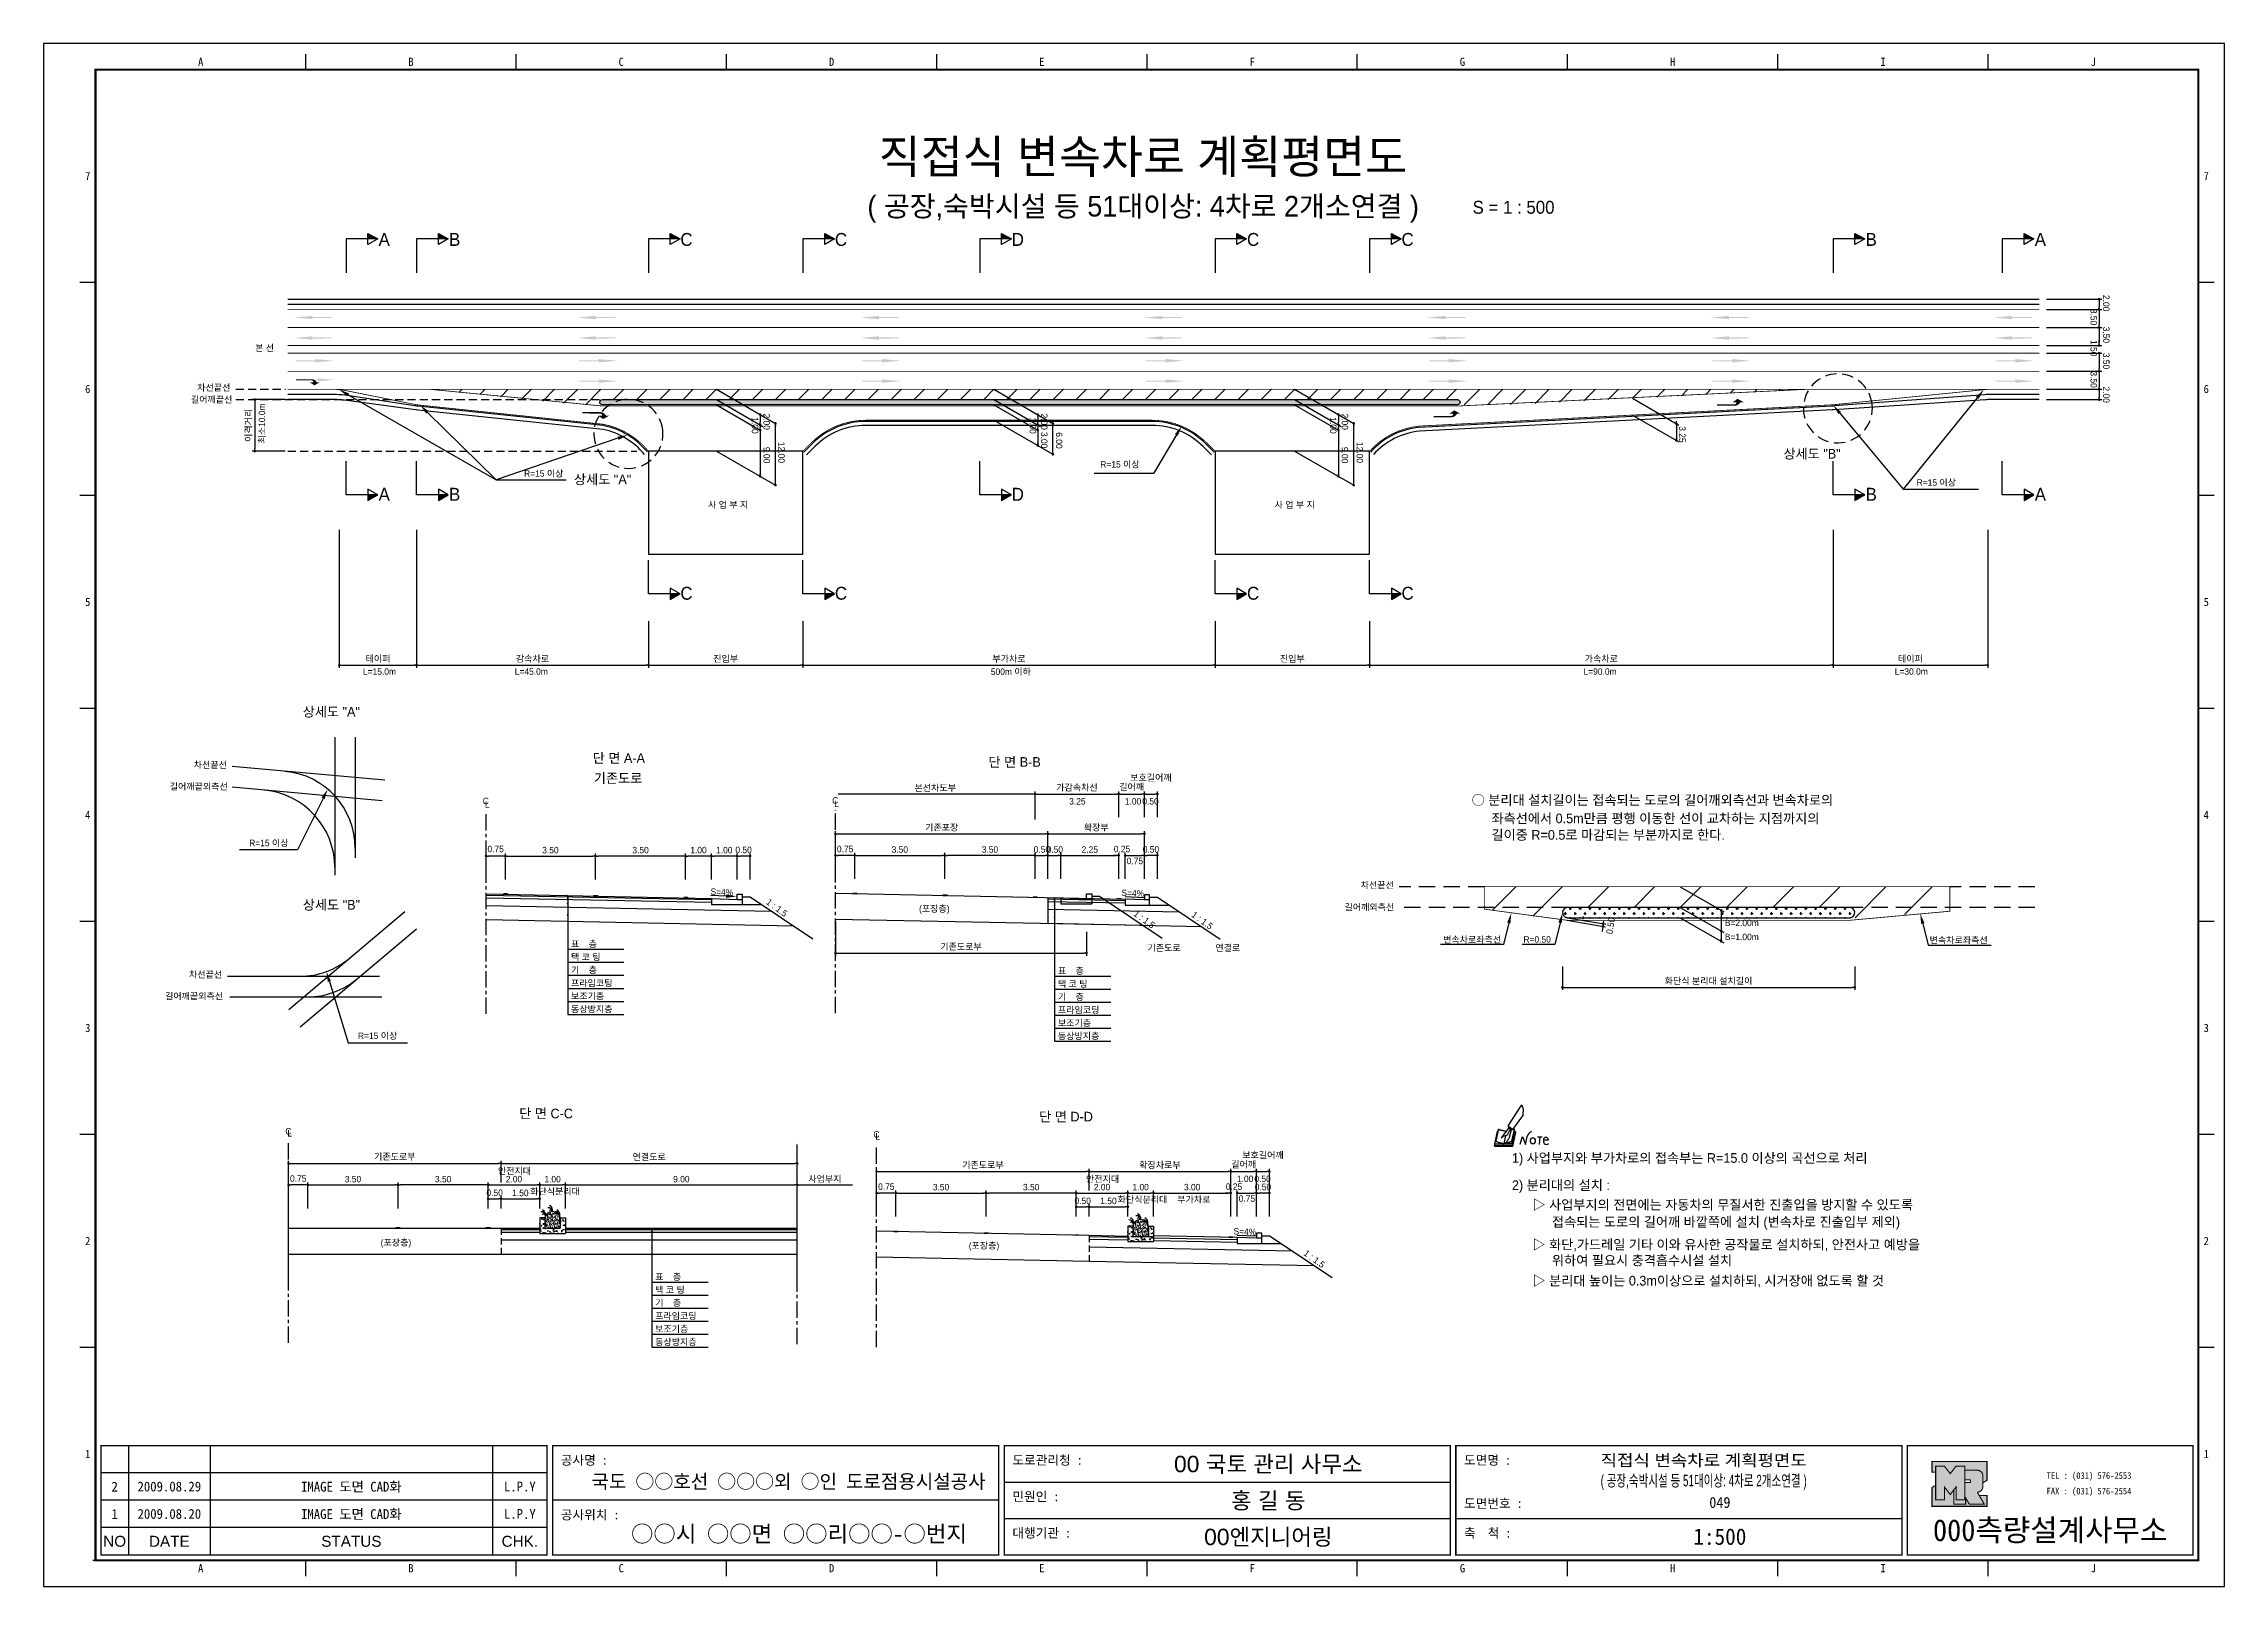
# Model space of a CAD drawing. Header units: millimetres. Extents: x 550 to 974, y 3 to 302.
import ezdxf
from ezdxf.enums import TextEntityAlignment as Align

# ---------------------------------------------------------------- set-up
doc = ezdxf.new("R2010")
doc.units = ezdxf.units.MM
doc.linetypes.add('CENTER', pattern=[50.8, 31.75, -6.35, 6.35, -6.35])
doc.linetypes.add('HIDDEN', pattern=[9.525, 6.35, -3.175])
for name, color, linetype in [('CC-GSTR-0004', 4, 'Continuous'), ('CM-LANE-0030', 30, 'Continuous'), ('CZ-DIMT-0002', 7, 'Continuous'), ('CZ-EXST-0002', 1, 'Continuous'), ('CZ-LIN1-0007', 7, 'Continuous'), ('CZ-LIN2-0003', 3, 'Continuous'), ('CZ-LINE-0001', 7, 'Continuous'), ('CZ-TEXT-BOX0', 7, 'Continuous'), ('TITLE', 7, 'Continuous')]:
    doc.layers.add(name, color=color, linetype=linetype)
doc.styles.add('견고딕', font='arial.ttf')
doc.styles.add('돋움', font='')
doc.styles.add('돋음체', font='')
doc.styles.get('돋움').set_extended_font_data('Dotum')
doc.styles.get('돋음체').set_extended_font_data('DotumChe')

msp = doc.modelspace()

# ---------------------------------------------------------------- texts
at = {"layer": 'CZ-DIMT-0002', "style": '돋움'}
for s, height, p in [('A', 2.5, (616.27, 264.21)), ('B', 2.5, (629.94, 264.21)), ('C', 2.5, (674.94, 264.21)), ('C', 2.5, (704.94, 264.21)), ('D', 2.5, (739.27, 264.21)), ('C', 2.5, (784.94, 264.21)), ('C', 2.5, (814.94, 264.21)), ('B', 2.5, (904.94, 264.21)), ('A', 2.5, (937.78, 264.21)), ('본 선', 1.25, (593.04, 243.15)), ('길어깨끝선', 1.25, (582.76, 233.15)), ('차선끝선', 1.25, (583.17, 235.46)), ('R=15 이상', 1.25, (759.1, 220.57)), ('상세도 "B"', 1.875, (893.46, 222.62)), ('A', 2.5, (616.27, 214.76)), ('B', 2.5, (629.94, 214.76)), ('R=15 이상', 1.25, (647.24, 218.78)), ('상세도 "A"', 1.875, (658.66, 217.65)), ('D', 2.5, (739.27, 214.76)), ('B', 2.5, (904.94, 214.76)), ('R=15 이상', 1.25, (917.58, 217.04)), ('A', 2.5, (937.78, 214.76)), ('사 업 부 지', 1.25, (683.03, 212.72)), ('사 업 부 지', 1.25, (793.03, 212.72)), ('C', 2.5, (674.94, 195.55)), ('C', 2.5, (704.94, 195.55)), ('C', 2.5, (784.94, 195.55)), ('C', 2.5, (814.94, 195.55)), ('L=15.0m', 1.25, (615.35, 180.36)), ('L=45.0m', 1.25, (644.82, 180.36)), ('500m 이하', 1.25, (737.92, 180.33)), ('L=90.0m', 1.25, (852.3, 180.36)), ('L=30.0m', 1.25, (912.72, 180.36)), ('차선끝선', 1.25, (582.5, 162.24)), ('길어깨끝외측선', 1.25, (580.26, 158.04)), ('C', 1.25, (635.99, 155.24)), ('L', 1.25, (636.25, 154.59)), ('C', 1.25, (703.82, 155.35)), ('L', 1.25, (704.09, 154.69)), ('R=15 이상', 1.25, (593.87, 147.09)), ('차선끝선', 1.25, (809.04, 138.92)), ('차선끝선', 1.25, (581.59, 121.56)), ('길어깨끝외측선', 1.25, (579.36, 117.36)), ('R=15 이상', 1.25, (614.99, 109.68)), ('C', 1.25, (597.66, 91.15)), ('L', 1.25, (597.92, 90.75)), ('C', 1.25, (711.82, 90.55)), ('L', 1.25, (712.08, 90.16))]:
    msp.add_text(s, height=height, dxfattribs=at).set_placement(p, align=Align.MIDDLE_CENTER)
for s, rotation, p in [('3.50', 270, (947.52, 250.75)), ('2.00', 270, (949.95, 253.44)), ('3.50', 270, (949.95, 247.28)), ('1.50', 270, (947.52, 244.69)), ('3.50', 270, (949.95, 242.21)), ('3.50', 270, (947.52, 238.6)), ('2.00', 270, (949.95, 235.68)), ('최소10.0m', 90, (593.15, 224.61))]:
    msp.add_text(s, height=1.25, rotation=rotation, dxfattribs=at).set_placement(p)
for s, p in [('3.25', (749.24, 154.55)), ('1.00', (760.05, 154.55)), ('0.50', (763.44, 154.55)), ('(포장층)', (720.1, 133.71)), ('길어깨외측선', (802.69, 134.01)), ('B=2.00m', (876.52, 130.95)), ('표    층', (652.53, 126.86)), ('기존도로', (764.44, 126.11)), ('연결로', (777.62, 126.11)), ('변속차로좌측선', (821.83, 127.7)), ('R=0.50', (837.43, 127.74)), ('B=1.00m', (876.52, 128.23)), ('변속차로좌측선', (916.28, 127.61)), ('기    층', (652.53, 121.8)), ('택 코 팅', (652.53, 124.33)), ('표    층', (747.05, 121.66)), ('프라임코팅', (652.53, 119.27)), ('택 코 팅', (747.05, 119.13)), ('보조기층', (652.53, 116.74)), ('동상방지층', (652.53, 114.21)), ('프라임코팅', (747.05, 114.07)), ('기    층', (747.05, 116.6)), ('보조기층', (747.05, 111.53)), ('동상방지층', (747.05, 109)), ('안전지대', (638.33, 82.82)), ('사업부지', (698.6, 81.26)), ('안전지대', (752.49, 81.25)), ('1.00', (781.8, 81.29)), ('0.50', (785.2, 81.29)), ('화단식분리대', (644.6, 78.85)), ('화단식분리대', (758.64, 77.28)), ('부가차로', (770.22, 77.28)), ('(포장층)', (615.58, 68.94)), ('(포장층)', (729.74, 68.34)), ('표    층', (668.86, 62.28)), ('택 코 팅', (668.86, 59.75)), ('프라임코팅', (668.86, 54.69)), ('기    층', (668.86, 57.22)), ('보조기층', (668.86, 52.16)), ('동상방지층', (668.86, 49.63))]:
    msp.add_text(s, height=1.25, dxfattribs=at).set_placement(p)
for s, p in [('○ 분리대 설치길이는 접속되는 도로의 길어깨외측선과 변속차로의', (827.37, 155.42)), ('좌측선에서 0.5m만큼 평행 이동한 선이 교차하는 지점까지의', (831.22, 151.86)), ('길이중 R=0.5로 마감되는 부분까지로 한다.', (831.22, 148.66)), ('1) 사업부지와 부가차로의 접속부는 R=15.0 이상의 곡선으로 처리', (835.19, 85.96)), ('2) 분리대의 설치 :', (835.19, 80.69)), ('▷ 사업부지의 전면에는 자동차의 무질서한 진출입을 방지할 수 있도록', (839.17, 76.89)), ('접속되는 도로의 길어깨 바깥쪽에 설치 (변속차로 진출입부 제외)', (842.96, 73.56)), ('▷ 화단,가드레일 기타 이와 유사한 공작물로 설치하되, 안전사고 예방을', (839.17, 69.16)), ('위하여 필요시 충격흡수시설 설치', (842.96, 66.09)), ('▷ 분리대 높이는 0.3m이상으로 설치하되, 시거장애 없도록 할 것', (839.17, 62.15))]:
    msp.add_text(s, height=1.875, dxfattribs=at).set_placement(p, align=Align.MIDDLE_LEFT)
for s, rotation, p in [('S=4%', 357.7094, (681.82, 137.57)), ('1 : 1.5', 323.8881, (692.49, 134.53)), ('S=4%', 357.7094, (761.59, 137.35)), ('1 : 1.5', 323.8881, (763.83, 132.26)), ('1 : 1.5', 323.8881, (775.08, 132.06)), ('S=4%', 357.7094, (783.35, 71.67)), ('1 : 1.5', 323.8881, (796.84, 66.38))]:
    msp.add_text(s, height=1.25, rotation=rotation, dxfattribs=at).set_placement(p, align=Align.MIDDLE_CENTER)
at = {"layer": 'CZ-DIMT-0002', "char_height": 1.25, "attachment_point": 5, "style": '돋움'}
for s, insert, rotation in [('1.00', (688.24, 228.11), 270), ('\\A1;2.00', (690.51, 228.84), 270), ('1.00', (742.18, 228.08), 270), ('\\A1;2.00', (744.39, 228.84), 270), ('1.00', (800.5, 228.11), 270), ('\\A1;2.00', (802.76, 228.84), 270), ('12.00', (693.4, 222.87), 270), ('3.00', (744.39, 225.26), 270), ('6.00', (747.28, 225.2), 270), ('12.00', (805.65, 222.87), 270), ('3.25', (868.26, 226.37), 270), ('9.00', (690.51, 222.36), 270), ('9.00', (802.76, 222.36), 270), ('\\A1;0.50', (854.35, 131.02), 80.5236)]:
    msp.add_mtext(s, dxfattribs=dict(at, insert=insert, rotation=rotation))
at = {"layer": 'CZ-DIMT-0002', "insert": (723.24, 157.73), "char_height": 1.25, "attachment_point": 5, "style": '돋움'}
msp.add_mtext('본선차도부', dxfattribs=at)
at = {"layer": 'CZ-LINE-0001', "insert": (589.97, 228.13), "char_height": 1.25, "attachment_point": 5, "rotation": 90, "style": '돋움'}
msp.add_mtext('\\A1;이격거리', dxfattribs=at)
at = {"layer": 'CZ-LINE-0001', "char_height": 1.25, "attachment_point": 5, "style": '돋움'}
for s, insert in [('\\A1;테이퍼', (615.05, 182.78)), ('\\A1;감속차로', (645.05, 182.79)), ('\\A1;진입부', (682.55, 182.78)), ('\\A1;부가차로', (737.55, 182.78)), ('\\A1;진입부', (792.55, 182.78)), ('\\A1;가속차로', (852.55, 182.79)), ('\\A1;테이퍼', (912.55, 182.78)), ('\\A1;가감속차선', (750.74, 157.79)), ('\\A1;길어깨', (761.36, 157.91)), ('\\A1;보호길어깨', (765.11, 159.71)), ('\\A1;기존포장', (724.49, 150.04)), ('\\A1;확장부', (754.49, 150.04)), ('\\A1;0.75', (637.9, 145.92)), ('\\A1;3.50', (648.53, 145.7)), ('\\A1;3.50', (666.03, 145.7)), ('\\A1;1.00', (677.28, 145.7)), ('\\A1;1.00', (682.28, 145.7)), ('\\A1;0.50', (686.03, 145.73)), ('\\A1;0.75', (705.74, 145.91)), ('\\A1;3.50', (716.36, 145.81)), ('\\A1;3.50', (733.86, 145.81)), ('\\A1;0.50', (743.95, 145.82)), ('\\A1;0.50', (746.45, 145.82)), ('\\A1;2.25', (753.24, 145.81)), ('\\A1;0.25', (759.49, 145.91)), ('\\A1;0.75', (761.99, 143.59)), ('\\A1;0.50', (765.11, 145.84)), ('\\A1;기존도로부', (728.24, 126.9)), ('\\A1;화단식 분리대 설치길이', (873.36, 120.26)), ('\\A1;기존도로부', (618.32, 86.16)), ('\\A1;연결도로', (667.7, 86.13)), ('\\A1;기존도로부', (732.49, 84.53)), ('\\A1;확장차로{\\fGulimChe|b0|i0|c129|p32;부}', (766.86, 84.53)), ('\\A1;길어깨', (783.11, 84.65)), ('\\A1;보호길어깨', (786.86, 86.45)), ('\\A1;0.75', (599.57, 81.97)), ('\\A1;3.50', (610.2, 81.85)), ('\\A1;3.50', (627.7, 81.85)), ('\\A1;2.00', (641.45, 81.85)), ('\\A1;1.00', (648.95, 81.85)), ('\\A1;9.00', (673.95, 81.85)), ('\\A1;0.75', (713.74, 80.4)), ('\\A1;3.50', (724.36, 80.3)), ('\\A1;3.50', (741.86, 80.3)), ('\\A1;2.00', (755.61, 80.3)), ('\\A1;1.00', (763.11, 80.3)), ('\\A1;3.00', (773.11, 80.3)), ('\\A1;0.25', (781.24, 80.4)), ('\\A1;0.50', (786.86, 80.32)), ('\\A1;0.50', (637.7, 79.21)), ('\\A1;1.50', (642.7, 79.17)), ('\\A1;0.50', (751.86, 77.64)), ('\\A1;1.50', (756.86, 77.62)), ('\\A1;0.75', (783.74, 78.08))]:
    msp.add_mtext(s, dxfattribs=dict(at, insert=insert))
at = {"layer": 'CZ-TEXT-BOX0', "style": '돋움'}
for s, p in [('상세도 "A"', (606, 172.55)), ('단 면 A-A', (661.81, 163.57)), ('단 면 B-B', (738.65, 162.81)), ('기존도로', (661.66, 159.67)), ('상세도 "B"', (606.02, 135.09)), ('단 면 C-C', (647.69, 94.59)), ('단 면 D-D', (748.63, 93.99))]:
    msp.add_text(s, height=1.875, dxfattribs=at).set_placement(p, align=Align.MIDDLE_CENTER)
at = {"layer": 'TITLE', "color": 3, "linetype": 'Continuous', "style": '돋음체'}
for s, p in [('A', (580.64, 298.68)), ('B', (621.46, 298.68)), ('C', (662.28, 298.68)), ('D', (703.11, 298.68)), ('E', (743.93, 298.68)), ('F', (784.76, 298.68)), ('G', (825.58, 298.68)), ('H', (866.41, 298.68)), ('I', (907.23, 298.68)), ('J', (948.06, 298.68)), ('7', (558.71, 276.51)), ('7', (969.98, 276.51)), ('6', (558.71, 235.18)), ('6', (969.98, 235.18)), ('5', (558.71, 193.85)), ('5', (969.98, 193.85)), ('4', (558.71, 152.52)), ('4', (969.98, 152.52)), ('3', (558.71, 111.19)), ('3', (969.98, 111.19)), ('2', (558.71, 69.86)), ('2', (969.98, 69.86)), ('1', (558.71, 28.53)), ('1', (969.98, 28.53)), ('A', (580.64, 6.35)), ('B', (621.46, 6.35)), ('C', (662.28, 6.35)), ('D', (703.11, 6.35)), ('E', (743.93, 6.35)), ('F', (784.76, 6.35)), ('G', (825.58, 6.35)), ('H', (866.41, 6.35)), ('I', (907.23, 6.35)), ('J', (948.06, 6.35))]:
    msp.add_text(s, height=1.59, dxfattribs=at).set_placement(p, align=Align.MIDDLE)
at = {"layer": 'TITLE', "style": '돋움'}
for s, height, p in [('직접식 변속차로 계획평면도', 6.5, (763.56, 280.29)), ('( 공장,숙박시설 등 51대이상: 4차로 2개소연결 )', 4, (763.6, 270.66))]:
    msp.add_text(s, height=height, dxfattribs=at).set_placement(p, align=Align.MIDDLE_CENTER)
msp.add_text('S = 1 : 500', height=2.5, dxfattribs=at).set_placement((827.55, 270.45), align=Align.MIDDLE_LEFT)
at = {"layer": 'TITLE', "style": '돋음체'}
for s, p in [('공사명 : ', (650.55, 26.43)), ('도로관리청 :', (738.22, 26.43)), ('도면명 :', (825.89, 26.43)), ('민원인 :', (738.22, 19.36)), ('공사위치 :', (650.55, 15.82)), ('도면번호 :', (825.89, 18.04)), ('대행기관 :', (738.22, 12.29)), ('축  척 :', (825.89, 12.29))]:
    msp.add_text(s, height=1.804, dxfattribs=at).set_placement(p)
at = {"layer": 'TITLE', "color": 7, "linetype": 'Continuous'}
for s, height, style, p in [('00 국토 관리 사무소', 3.1832, '견고딕', (787.89, 26.61)), ('국도 ○○호선 ○○○외 ○인 도로점용시설공사', 2.7, '돋음체', (694.76, 23.22)), ('홍 길 동', 3.183, '견고딕', (787.89, 19.54)), ('○○시 ○○면 ○○리○○-○번지', 3.1832, '돋음체', (696.79, 13.06)), ('00엔지니어링', 3.183, '견고딕', (787.89, 12.46))]:
    msp.add_text(s, height=height, dxfattribs=dict(at, style=style)).set_placement(p, align=Align.MIDDLE)
at = {"layer": 'TITLE', "style": '돋움'}
for s, width, p, p2 in [('직접식 변속차로 계획평면도', 1.010039, (852.42, 26.18), (892.42, 26.18)), ('( 공장,숙박시설 등 51대이상: 4차로 2개소연결 )', 0.586912, (852.42, 22.23), (892.42, 22.23))]:
    msp.add_text(s, height=2.25, dxfattribs=dict(at, width=width)).set_placement(p, p2, align=Align.FIT)
at = {"layer": 'TITLE', "color": 1, "linetype": 'Continuous', "style": '돋음체'}
msp.add_text('2', height=1.91, dxfattribs=at).set_placement((563.94, 22.19), align=Align.MIDDLE)
at = {"layer": 'TITLE', "linetype": 'Continuous'}
for s, height, style, p in [('2009.08.29', 1.91, '돋음체', (574.55, 22.19)), ('L.P.Y', 1.91, '돋음체', (642.59, 22.19)), ('1', 1.91, '돋음체', (563.94, 16.88)), ('2009.08.20', 1.91, '돋음체', (574.55, 16.88)), ('L.P.Y', 1.91, '돋음체', (642.59, 16.88)), ('049', 2.122, '돋음체', (875.56, 19.1)), ('1:500', 3.183, '돋음체', (875.56, 12.46)), ('NO', 2.122, '견고딕', (563.94, 11.58)), ('DATE', 2.122, '견고딕', (574.55, 11.58)), ('STATUS', 2.122, '견고딕', (609.89, 11.58)), ('CHK.', 2.122, '견고딕', (642.59, 11.58))]:
    msp.add_text(s, height=height, dxfattribs=dict(at, style=style)).set_placement(p, align=Align.MIDDLE)
at = {"layer": 'TITLE', "style": '돋음체'}
for p in [(609.89, 22.19), (609.89, 16.88)]:
    msp.add_text('IMAGE 도면 CAD화', height=1.9099, dxfattribs=at).set_placement(p, align=Align.MIDDLE)
at = {"layer": 'TITLE', "color": 180, "style": '돋음체'}
for s, p in [('TEL : (031) 576-2553', (938.99, 23.7)), ('FAX : (031) 576-2554', (938.99, 20.68))]:
    msp.add_text(s, height=1.2733, dxfattribs=at).set_placement(p)
msp.add_text('000측량설계사무소', height=4.244, dxfattribs=at).set_placement((939.69, 11.61), align=Align.CENTER)

# ---------------------------------------------------------------- blocks, each defined once
blk = doc.blocks.new('note')
for p, q in [((0.85, 3.5), (3.53, 7.57)), ((1.8, 2.79), (3.74, 5.46)), ((3.53, 7.57), (3.8, 6.64)), ((3.8, 6.64), (3.69, 5.72)), ((3.69, 5.72), (3.74, 5.46)), ((-1.24, 2.36), (-1.77, 0)), ((-1.77, 0), (1.77, 0)), ((-1.77, 0), (-1.77, -0.3)), ((-1.53, 0.52), (-1.55, 0.54)), ((-1.01, 2.9), (-1.53, 0.52)), ((-1.48, 0.48), (-1.53, 0.52)), ((-1.43, 0.44), (-1.48, 0.48)), ((-1.38, 0.41), (-1.43, 0.44)), ((-1.33, 0.4), (-1.38, 0.41)), ((-1.27, 0.37), (-1.33, 0.4)), ((-1.22, 0.35), (-1.27, 0.37)), ((-1.13, 2.36), (-1.24, 2.36)), ((-1.17, 0.33), (-1.22, 0.35)), ((-1.12, 0.32), (-1.17, 0.33)), ((-1.02, 0.25), (-1.12, 0.32)), ((-0.97, 0.22), (-1.02, 0.25)), ((-1, 2.9), (-1.01, 2.9)), ((-0.98, 2.85), (-1, 2.9)), ((-0.95, 2.8), (-0.98, 2.85)), ((-0.93, 0.21), (-0.97, 0.22)), ((-0.9, 2.75), (-0.95, 2.8)), ((-0.88, 0.19), (-0.93, 0.21)), ((-0.85, 2.72), (-0.9, 2.75)), ((-0.8, 0.18), (-0.88, 0.19)), ((-0.79, 2.69), (-0.85, 2.72)), ((-0.75, 0.17), (-0.8, 0.18)), ((-0.74, 2.68), (-0.79, 2.69)), ((-0.7, 0.16), (-0.75, 0.17)), ((-0.69, 2.65), (-0.74, 2.68)), ((-0.64, 0.15), (-0.7, 0.16)), ((-0.64, 2.65), (-0.69, 2.65)), ((-0.59, 2.63), (-0.64, 2.65)), ((-0.58, 0.14), (-0.64, 0.15)), ((-0.54, 2.62), (-0.59, 2.63)), ((-0.53, 0.13), (-0.58, 0.14)), ((-0.48, 2.61), (-0.54, 2.62)), ((-0.48, 0.12), (-0.53, 0.13)), ((-0.43, 2.61), (-0.48, 2.61)), ((-0.43, 0.11), (-0.48, 0.12)), ((0.75, 2.77), (-0.46, 1.16)), ((0.37, 2.24), (-0.46, 1.16)), ((-0.46, 1.16), (-0.08, 1.47)), ((-0.38, 2.59), (-0.43, 2.61)), ((-0.38, 0.08), (-0.43, 0.11)), ((-0.33, 2.59), (-0.38, 2.59)), ((-0.29, 0.06), (-0.38, 0.08)), ((-0.27, 2.58), (-0.33, 2.59)), ((-0.23, 0.05), (-0.29, 0.06)), ((-0.22, 2.57), (-0.27, 2.58)), ((-0.16, 0.04), (-0.23, 0.05)), ((-0.17, 2.56), (-0.22, 2.57)), ((-0.12, 2.55), (-0.17, 2.56)), ((-0.11, 0.03), (-0.16, 0.04)), ((-0.07, 2.53), (-0.12, 2.55)), ((-0.04, 0.02), (-0.11, 0.03)), ((-0.08, 1.47), (0.72, 1.75)), ((-0.01, 2.51), (-0.07, 2.53)), ((-0.05, -0.3), (-0.05, 0)), ((0, 0), (-0.04, 0.02)), ((0.04, 2.5), (-0.01, 2.51)), ((0.37, 1.63), (0, 0)), ((0, 0), (1.6, 0.53)), ((0, 0), (1.65, 0.18)), ((0, 0.01), (0.06, 0.04)), ((0, -0.3), (0, 0)), ((0.09, 2.48), (0.04, 2.5)), ((0.05, -0.3), (0.05, 0)), ((0.06, 0.04), (0.11, 0.07)), ((0.14, 2.48), (0.09, 2.48)), ((0.11, 0.07), (0.16, 0.09)), ((0.2, 2.47), (0.14, 2.48)), ((0.16, 0.09), (0.21, 0.12)), ((0.26, 2.43), (0.18, 2.46)), ((0.21, 0.12), (0.27, 0.14)), ((0.34, 2.4), (0.26, 2.43)), ((0.27, 0.14), (0.36, 0.19)), ((0.45, 2.37), (0.34, 2.4)), ((0.36, 0.19), (0.41, 0.22)), ((0.41, 0.22), (0.46, 0.27)), ((0.46, 0.27), (0.51, 0.3)), ((0.51, 0.3), (0.56, 0.34)), ((0.56, 0.34), (0.6, 0.4)), ((0.6, 0.4), (0.64, 0.45)), ((0.64, 0.45), (0.67, 0.51)), ((0.67, 0.51), (0.74, 0.58)), ((0.72, 1.75), (1.16, 2.53)), ((0.74, 0.58), (0.79, 0.63)), ((1, 3.1), (0.75, 2.77)), ((0.79, 0.63), (0.83, 0.68)), ((0.83, 0.68), (0.86, 0.73)), ((0.85, 3.5), (1.8, 2.79)), ((1, 3.4), (0.85, 3.21)), ((0.85, 3.21), (1.52, 2.71)), ((0.86, 0.73), (0.89, 0.79)), ((0.89, 0.84), (0.92, 0.89)), ((0.89, 0.79), (0.89, 0.84)), ((0.92, 0.89), (0.96, 0.95)), ((0.96, 0.95), (1.01, 0.97)), ((1.47, 2.74), (1.01, 0.97)), ((1.16, 2.53), (1.37, 2.82)), ((2.13, 2.84), (1.44, 2.63)), ((1.52, 2.71), (1.66, 2.9)), ((1.6, 0.53), (2.13, 2.84)), ((1.65, 0.18), (2.19, 2.48)), ((1.77, 0), (2.3, 2.36)), ((1.77, -0.3), (2.3, 2.07)), ((1.77, -0.38), (2.3, 1.99)), ((1.77, -0.44), (2.3, 1.93)), ((1.77, 0), (1.77, -0.3)), ((2.19, 2.48), (2.04, 2.47)), ((2.3, 2.36), (2.16, 2.36)), ((2.3, 2.36), (2.3, 2.07)), ((3.21, -0.08), (3.68, 1.4)), ((3.68, 1.4), (4.26, -0.14)), ((4.26, -0.14), (4.56, 1.44)), ((6.55, 1.34), (7.46, 1.34)), ((7.01, 1.34), (6.87, -0.11)), ((7.71, 0.77), (7.71, 0.55)), ((7.71, 0.77), (8.67, 0.77)), ((-1.77, -0.3), (1.77, -0.3)), ((-1.77, -0.43), (-1.77, -0.3)), ((-1.77, -0.37), (1.77, -0.37)), ((-1.77, -0.43), (1.77, -0.43))]:
    blk.add_line(p, q)
for centre, major_axis, start_param, end_param in [((0.4, 2.31), (0.0702, 0.0702), 3.283946, 6.425539), ((5.68, 1.23), (-0.806, 0.806), -0.591174, 0.597824), ((5.66, 0.58), (-0.378, 0.378), 3.926991, 10.210176), ((8.3, 0.49), (0.422, 0.422), 2.265602, 4.634911), ((8.19, 0.77), (-0.342, 0.342), 3.926991, 7.068583)]:
    blk.add_ellipse(centre, major_axis=major_axis, ratio=1, start_param=start_param, end_param=end_param)
blk = doc.blocks.new('_Dot')
at = {"color": 0, "linetype": 'ByBlock', "lineweight": -2}
blk.add_line((-0.5, 0), (-1, 0), dxfattribs=at)
at = {"color": 0, "linetype": 'ByBlock', "const_width": 0.5}
blk.add_lwpolyline([(-0.25, 0, 1), (0.25, 0, 1)], format="xyb", close=True, dxfattribs=at)

# ---------------------------------------------------------------- hatches: boundary and pattern name
at = {"layer": 'CM-LANE-0030'}
h = msp.add_hatch(dxfattribs=at)
h.set_pattern_fill('ANSI31', color=256, style=0)
h.set_pattern_definition([(45, (-1423.4063, 465.829), (-2.245064, 2.245064), [])])
h.paths.add_polyline_path([(625.1, 235.13), (653.79, 232.13), (658.59, 232.13), (658.57, 232.13, -0.949204), (658.62, 233.13), (824.63, 233.13, -0.974596), (824.65, 232.13), (824.64, 232.13), (834.36, 232.13), (892.61, 235.13)])
at = {"layer": 'CZ-EXST-0002'}
h = msp.add_hatch(dxfattribs=at)
h.set_pattern_fill('AR-CONC', color=256, scale=0.01, style=0)
h.set_pattern_definition([(50, (-461.6699, 3555.1652), (1.8218467, -0.15939086), [0.1905, -2.0955]), (355, (-461.6699, 3555.1652), (-0.3524283, 1.9105664), [0.1524, -1.6764]), (100.451, (-461.518, 3555.152), (1.469425, 1.7511669), [0.1619, -1.7809]), (46.1842, (-461.6699, 3555.6732), (2.7107904, -0.4204233), [0.28575, -3.14325]), (96.6356, (-461.444, 3555.6382), (2.3740423, 2.4742556), [0.24285, -2.67135]), (351.184, (-461.67, 3555.6732), (2.374046, 2.4742512), [0.2286, -2.5146]), (21, (-461.4159, 3555.5462), (1.5161488, -1.0226552), [0.1905, -2.0955]), (326, (-461.4159, 3555.5462), (0.6180203, 1.8418797), [0.1524, -1.6764]), (71.4514, (-461.2895, 3555.461), (2.1341649, 0.8192286), [0.1619, -1.7809]), (37.5, (-461.66986, 3555.16525), (0.03088603, 0.84555039), [0, -1.65608, 0, -1.7018, 0, -1.68275]), (7.5, (-461.6699, 3555.16525), (0.66819663, 1.00180575), [0, -0.97028, 0, -1.61798, 0, -0.64135]), (327.5, (-462.2363, 3555.16525), (1.35590595, -0.05728744), [0, -0.635, 0, -1.9812, 0, -2.6289]), (317.5, (-462.4903, 3555.1652), (1.4812918, 0.2542649), [0, -0.8255, 0, -1.31572, 0, -1.8669])])
h.paths.add_polyline_path([(651.45, 71.32), (651.45, 74.32), (650.45, 74.32), (650.45, 72.32), (647.45, 72.32), (647.45, 74.32), (646.45, 74.32), (646.45, 71.32)])
h = msp.add_hatch(dxfattribs=at)
h.set_pattern_fill('AR-SAND', color=256, scale=0.01, style=0)
h.set_pattern_definition([(37.5, (-461.66986, 3555.16525), (-0.016000313, 0.489413237), [0, -0.38608, 0, -0.4318, 0, -0.41275]), (7.5, (-461.66986, 3555.16525), (0.44952328, 0.7168251), [0, -0.20828, 0, -0.34798, 0, -0.13335]), (327.5, (-461.9823, 3555.16525), (0.79099237, 0.001437185), [0, -0.127, 0, -0.4572, 0, -0.5969]), (317.5, (-461.9823, 3555.16525), (0.76355645, 0.22292932), [0, -0.0635, 0, -0.29972, 0, -0.3429])])
edge = h.paths.add_edge_path()
edge.add_line((650.45, 72.32), (650.45, 74.32))
edge.add_ellipse((648.95, 74.32), major_axis=(-1.5, 0), ratio=0.829212, start_angle=180, end_angle=360)
edge.add_line((647.45, 74.32), (647.45, 72.32))
edge.add_line((647.45, 72.32), (650.45, 72.32))
h = msp.add_hatch(dxfattribs=at)
h.set_pattern_fill('AR-CONC', color=256, scale=0.01, style=0)
h.set_pattern_definition([(50, (-347.5049, 3553.5969), (1.8218467, -0.15939086), [0.1905, -2.0955]), (355, (-347.5049, 3553.5969), (-0.3524283, 1.9105664), [0.1524, -1.6764]), (100.451, (-347.353, 3553.5836), (1.469425, 1.7511669), [0.1619, -1.7809]), (46.1842, (-347.5049, 3554.1049), (2.7107904, -0.4204233), [0.28575, -3.14325]), (96.6356, (-347.279, 3554.0698), (2.3740423, 2.4742556), [0.24285, -2.67135]), (351.184, (-347.505, 3554.1049), (2.374046, 2.4742512), [0.2286, -2.5146]), (21, (-347.2509, 3553.9779), (1.5161488, -1.0226552), [0.1905, -2.0955]), (326, (-347.2509, 3553.9779), (0.6180203, 1.8418797), [0.1524, -1.6764]), (71.4514, (-347.1245, 3553.8926), (2.1341649, 0.8192286), [0.1619, -1.7809]), (37.5, (-347.5049, 3553.59685), (0.03088603, 0.84555039), [0, -1.65608, 0, -1.7018, 0, -1.68275]), (7.5, (-347.5049, 3553.59685), (0.66819663, 1.00180575), [0, -0.97028, 0, -1.61798, 0, -0.64135]), (327.5, (-348.0713, 3553.59685), (1.35590595, -0.05728744), [0, -0.635, 0, -1.9812, 0, -2.6289]), (317.5, (-348.3253, 3553.5969), (1.4812918, 0.2542649), [0, -0.8255, 0, -1.31572, 0, -1.8669])])
h.paths.add_polyline_path([(765.61, 69.75), (765.61, 72.75), (764.61, 72.75), (764.61, 70.75), (761.61, 70.75), (761.61, 72.75), (760.61, 72.75), (760.61, 69.75)])
h = msp.add_hatch(dxfattribs=at)
h.set_pattern_fill('AR-SAND', color=256, scale=0.01, style=0)
h.set_pattern_definition([(37.5, (-347.50488, 3553.59685), (-0.016000313, 0.489413237), [0, -0.38608, 0, -0.4318, 0, -0.41275]), (7.5, (-347.5049, 3553.59685), (0.44952328, 0.7168251), [0, -0.20828, 0, -0.34798, 0, -0.13335]), (327.5, (-347.8173, 3553.59685), (0.79099237, 0.001437185), [0, -0.127, 0, -0.4572, 0, -0.5969]), (317.5, (-347.8173, 3553.59685), (0.76355645, 0.22292932), [0, -0.0635, 0, -0.29972, 0, -0.3429])])
edge = h.paths.add_edge_path()
edge.add_ellipse((763.11, 72.75), major_axis=(-1.5, 0), ratio=0.829212, start_angle=180, end_angle=360)
edge.add_line((761.61, 72.75), (761.61, 70.75))
edge.add_line((761.61, 70.75), (764.61, 70.75))
edge.add_line((764.61, 70.75), (764.61, 72.75))
at = {"layer": 'CZ-LIN1-0007'}
for points in [[(602.3, 249.37), (602.3, 249.16), (606.12, 249.16), (606.12, 248.94), (602.3, 248.94), (602.3, 248.73), (598.65, 249.05)], [(657.3, 249.37), (657.3, 249.16), (661.12, 249.16), (661.12, 248.94), (657.3, 248.94), (657.3, 248.73), (653.65, 249.05)], [(712.3, 249.37), (712.3, 249.16), (716.12, 249.16), (716.12, 248.94), (712.3, 248.94), (712.3, 248.73), (708.65, 249.05)], [(767.3, 249.37), (767.3, 249.16), (771.12, 249.16), (771.12, 248.94), (767.3, 248.94), (767.3, 248.73), (763.65, 249.05)], [(822.3, 249.37), (822.3, 249.16), (826.12, 249.16), (826.12, 248.94), (822.3, 248.94), (822.3, 248.73), (818.65, 249.05)], [(877.3, 249.37), (877.3, 249.16), (881.12, 249.16), (881.12, 248.94), (877.3, 248.94), (877.3, 248.73), (873.65, 249.05)], [(932.3, 249.37), (932.3, 249.16), (936.12, 249.16), (936.12, 248.94), (932.3, 248.94), (932.3, 248.73), (928.65, 249.05)], [(602.3, 245.41), (602.3, 245.2), (606.12, 245.2), (606.12, 244.99), (602.3, 244.98), (602.3, 244.77), (598.65, 245.09)], [(657.3, 245.41), (657.3, 245.2), (661.12, 245.2), (661.12, 244.99), (657.3, 244.98), (657.3, 244.77), (653.65, 245.09)], [(712.3, 245.41), (712.3, 245.2), (716.12, 245.2), (716.12, 244.99), (712.3, 244.98), (712.3, 244.77), (708.65, 245.09)], [(767.3, 245.41), (767.3, 245.2), (771.12, 245.2), (771.12, 244.99), (767.3, 244.98), (767.3, 244.77), (763.65, 245.09)], [(822.3, 245.41), (822.3, 245.2), (826.12, 245.2), (826.12, 244.99), (822.3, 244.98), (822.3, 244.77), (818.65, 245.09)], [(877.3, 245.41), (877.3, 245.2), (881.12, 245.2), (881.12, 244.99), (877.3, 244.98), (877.3, 244.77), (873.65, 245.09)], [(932.3, 245.41), (932.3, 245.2), (936.12, 245.2), (936.12, 244.99), (932.3, 244.98), (932.3, 244.77), (928.65, 245.09)], [(602.91, 241), (602.91, 240.78), (599.08, 240.78), (599.08, 240.57), (602.91, 240.57), (602.91, 240.35), (606.56, 240.67)], [(602.26, 237.08, -0.267976), (603.17, 236.47), (603.72, 236.47), (602.69, 235.89), (601.86, 236.46), (602.47, 236.47, 0.504994), (602.2, 236.84), (599.15, 236.85), (599.15, 237.09)], [(603.39, 237.25), (603.39, 237.06), (599.97, 237.06), (599.97, 236.86), (603.39, 236.86), (603.39, 236.67), (606.66, 236.96)], [(657.91, 241), (657.91, 240.78), (654.08, 240.78), (654.08, 240.57), (657.91, 240.57), (657.91, 240.35), (661.56, 240.67)], [(712.91, 241), (712.91, 240.78), (709.08, 240.78), (709.08, 240.57), (712.91, 240.57), (712.91, 240.35), (716.56, 240.67)], [(767.91, 241), (767.91, 240.78), (764.08, 240.78), (764.08, 240.57), (767.91, 240.57), (767.91, 240.35), (771.56, 240.67)], [(822.91, 241), (822.91, 240.78), (819.08, 240.78), (819.08, 240.57), (822.91, 240.57), (822.91, 240.35), (826.56, 240.67)], [(877.91, 241), (877.91, 240.78), (874.08, 240.78), (874.08, 240.57), (877.91, 240.57), (877.91, 240.35), (881.56, 240.67)], [(932.91, 241), (932.91, 240.78), (929.08, 240.78), (929.08, 240.57), (932.91, 240.57), (932.91, 240.35), (936.56, 240.67)], [(657.91, 237.04), (657.91, 236.82), (654.08, 236.82), (654.08, 236.61), (657.91, 236.61), (657.91, 236.39), (661.56, 236.72)], [(712.91, 237.04), (712.91, 236.82), (709.08, 236.82), (709.08, 236.61), (712.91, 236.61), (712.91, 236.39), (716.56, 236.72)], [(767.91, 237.04), (767.91, 236.82), (764.08, 236.82), (764.08, 236.61), (767.91, 236.61), (767.91, 236.39), (771.56, 236.72)], [(822.91, 237.04), (822.91, 236.82), (819.08, 236.82), (819.08, 236.61), (822.91, 236.61), (822.91, 236.39), (826.56, 236.72)], [(877.91, 237.04), (877.91, 236.82), (874.08, 236.82), (874.08, 236.61), (877.91, 236.61), (877.91, 236.39), (881.56, 236.72)], [(878.52, 231.94, 0.267976), (879.55, 232.63), (880.18, 232.62), (879, 233.28), (878.06, 232.63), (878.75, 232.63, -0.504994), (878.45, 232.21), (874.98, 232.19), (874.98, 231.92)], [(932.91, 237.04), (932.91, 236.82), (929.08, 236.82), (929.08, 236.61), (932.91, 236.61), (932.91, 236.39), (936.56, 236.72)], [(658.29, 230.7, -0.267976), (659.32, 230.01), (659.95, 230.01), (658.78, 229.35), (657.83, 230), (658.53, 230.01, 0.504994), (658.22, 230.42), (654.75, 230.44), (654.75, 230.72)], [(823.52, 229.7, 0.267976), (824.55, 230.39), (825.18, 230.39), (824, 231.05), (823.06, 230.4), (823.75, 230.39, -0.504994), (823.45, 229.97), (819.98, 229.95), (819.98, 229.68)], [(640.15, 137.13), (640.15, 137.26), (639.4, 137.27), (639.4, 137.15)], [(657.65, 136.78), (657.65, 136.91), (656.9, 136.92), (656.9, 136.8)], [(675.15, 136.43), (675.15, 136.56), (674.4, 136.57), (674.4, 136.45)], [(707.99, 137.24), (707.99, 137.37), (707.24, 137.38), (707.24, 137.26)], [(725.49, 136.89), (725.49, 137.02), (724.74, 137.03), (724.74, 136.91)], [(742.99, 136.54), (742.99, 136.67), (742.24, 136.68), (742.24, 136.56)], [(759.24, 136.22), (759.24, 136.34), (758.49, 136.36), (758.49, 136.23)], [(619.32, 72.32), (619.32, 72.44), (618.57, 72.44), (618.57, 72.32)], [(636.82, 72.32), (636.82, 72.44), (636.07, 72.44), (636.07, 72.32)], [(715.99, 71.64), (715.99, 71.77), (715.24, 71.78), (715.24, 71.66)], [(733.49, 71.29), (733.49, 71.42), (732.74, 71.43), (732.74, 71.31)], [(750.99, 70.94), (750.99, 71.07), (750.24, 71.08), (750.24, 70.96)], [(780.99, 70.54), (780.99, 70.67), (780.24, 70.68), (780.24, 70.56)]]:
    msp.add_hatch(color=256, dxfattribs=at).paths.add_polyline_path(points)
at = {"layer": 'CZ-LIN2-0003'}
h = msp.add_hatch(dxfattribs=at)
h.set_pattern_fill('CROSS', color=256, scale=0.075, style=0)
h.set_pattern_definition([(0, (-1423.4063, 465.82885), (0.47625, 0.47625), [0.238125, -0.714375]), (90, (-1423.28726, 465.7098), (-0.47625, 0.47625), [0.238125, -0.714375])])
h.paths.add_polyline_path([(824.63, 233.13), (658.62, 233.13, 1), (658.62, 232.13), (824.63, 232.13, 1)])
h = msp.add_hatch(dxfattribs=at)
h.set_pattern_fill('CROSS', color=256, scale=0.15, style=0)
h.set_pattern_definition([(0, (-1497.8134, 588.6897), (0.9525, 0.9525), [0.47625, -1.42875]), (90, (-1497.5752, 588.4516), (-0.9525, 0.9525), [0.47625, -1.42875])])
h.paths.add_polyline_path([(846.03, 134.59, 0.868933), (845.75, 132.63, -0.000934), (845.89, 132.59), (900.89, 132.59, -0.000934), (901.02, 132.63, 0.868933), (900.75, 134.59)])
at = {"layer": 'CZ-LINE-0001'}
for points in [[(613.11, 265.39), (613.11, 264.3), (615.01, 264.3)], [(626.79, 265.39), (626.79, 264.3), (628.69, 264.3)], [(671.79, 265.39), (671.79, 264.3), (673.69, 264.3)], [(701.79, 265.39), (701.79, 264.3), (703.69, 264.3)], [(736.12, 265.39), (736.12, 264.3), (738.02, 264.3)], [(781.79, 265.39), (781.79, 264.3), (783.69, 264.3)], [(811.79, 265.39), (811.79, 264.3), (813.69, 264.3)], [(901.79, 265.39), (901.79, 264.3), (903.69, 264.3)], [(934.62, 265.39), (934.62, 264.3), (936.52, 264.3)], [(615.01, 214.63), (613.11, 214.63), (613.11, 213.53)], [(628.69, 214.63), (626.79, 214.63), (626.79, 213.53)], [(738.02, 214.63), (736.12, 214.63), (736.12, 213.53)], [(903.69, 214.63), (901.79, 214.63), (901.79, 213.53)], [(936.52, 214.63), (934.62, 214.63), (934.62, 213.53)], [(673.69, 195.41), (671.79, 195.41), (671.79, 194.32)], [(703.69, 195.41), (701.79, 195.41), (701.79, 194.32)], [(783.69, 195.41), (781.79, 195.41), (781.79, 194.32)], [(813.69, 195.41), (811.79, 195.41), (811.79, 194.32)]]:
    msp.add_hatch(color=256, dxfattribs=at).paths.add_polyline_path(points)
at = {"layer": 'TITLE', "ltscale": 150}
h = msp.add_hatch(color=8, dxfattribs=at)
edge = h.paths.add_edge_path()
edge.add_line((927.42, 27.06), (916.75, 27.06))
edge.add_line((916.75, 27.06), (916.75, 24.98))
edge.add_line((916.75, 24.98), (917.46, 24.98))
edge.add_line((917.46, 24.98), (917.46, 26.16))
edge.add_line((917.46, 26.16), (919.15, 26.16))
edge.add_line((919.15, 26.16), (920.28, 24.7))
edge.add_line((920.28, 24.7), (921.41, 26.16))
edge.add_line((921.41, 26.16), (923.1, 26.16))
edge.add_line((923.1, 26.16), (923.1, 25.36))
edge.add_line((923.1, 25.36), (925.54, 25.36))
edge.add_arc((925.54, 24.29), 1.07, 0, 90, ccw=False)
edge.add_line((926.61, 24.29), (926.61, 22.92))
edge.add_line((926.61, 22.92), (927.42, 23.43))
edge.add_line((927.42, 23.43), (927.42, 27.06))
h.paths.add_polyline_path([(920.97, 21.54), (920.28, 20.66), (919.15, 22.11), (919.15, 19.6), (917.46, 19.6), (917.46, 22.45), (916.75, 22), (916.75, 18.37), (927.42, 18.37), (927.42, 20.45), (925.92, 20.45), (926.88, 18.8), (923.97, 18.8), (923.27, 20.01), (923.27, 18.8), (920.97, 18.8)])
msp.add_hatch(color=5, dxfattribs=at).paths.add_polyline_path([(923.1, 26.16), (921.41, 26.16), (920.28, 24.7), (919.15, 26.16), (917.46, 26.16), (917.46, 19.6), (919.15, 19.6), (919.15, 22.11), (920.28, 20.66), (921.41, 22.11), (921.41, 19.6), (923.1, 19.6)])
h = msp.add_hatch(color=161, dxfattribs=at)
edge = h.paths.add_edge_path()
edge.add_arc((925.54, 24.29), 1.07, 360, 450)
edge.add_line((925.54, 25.36), (923.1, 25.36))
edge.add_line((923.1, 25.36), (923.1, 23.5))
edge.add_line((923.1, 23.5), (924.1, 23.5))
edge.add_arc((924.1, 23.39), 0.113, 0, 90, ccw=False)
edge.add_line((924.21, 23.39), (924.21, 23.08))
edge.add_arc((924.1, 23.08), 0.113, 270, 360, ccw=False)
edge.add_line((924.1, 22.97), (923.1, 22.97))
edge.add_line((923.1, 22.97), (923.1, 19.6))
edge.add_line((923.1, 19.6), (921.41, 19.6))
edge.add_line((921.41, 19.6), (921.41, 22.11))
edge.add_line((921.41, 22.11), (920.97, 21.54))
edge.add_line((920.97, 21.54), (920.97, 18.8))
edge.add_line((920.97, 18.8), (923.27, 18.8))
edge.add_line((923.27, 18.8), (923.27, 20.01))
edge.add_line((923.27, 20.01), (923.97, 18.8))
edge.add_line((923.97, 18.8), (926.88, 18.8))
edge.add_line((926.88, 18.8), (925.54, 21.12))
edge.add_arc((925.54, 22.18), 1.07, 270, 360)
edge.add_line((926.61, 22.18), (926.61, 24.29))

# ---------------------------------------------------------------- linework, layer by layer
at = {"color": 0, "linetype": 'ByBlock', "lineweight": -2}
for p, q in [((949.19, 252.38), (949.19, 252.13)), ((949.19, 250.88), (949.19, 251.13)), ((949.19, 250.38), (949.19, 250.13)), ((949.19, 247.38), (949.19, 247.63)), ((949.19, 246.88), (949.19, 246.63)), ((949.19, 243.88), (949.19, 244.13)), ((949.19, 243.88), (949.19, 244.13)), ((949.19, 241.88), (949.19, 241.63)), ((949.19, 241.88), (949.19, 241.63)), ((949.19, 238.88), (949.19, 239.13)), ((949.19, 238.38), (949.19, 238.13)), ((949.19, 235.38), (949.19, 235.63)), ((949.19, 234.88), (949.19, 234.63)), ((949.19, 233.38), (949.19, 233.63)), ((689.25, 229.97), (689.25, 229.72)), ((689.25, 228.47), (689.25, 228.72)), ((743.14, 229.97), (743.14, 229.72)), ((743.14, 228.47), (743.14, 228.72)), ((801.51, 229.97), (801.51, 229.72)), ((801.51, 228.47), (801.51, 228.72)), ((867.11, 228.72), (867.11, 228.97)), ((689.25, 227.97), (689.25, 227.72)), ((689.25, 227.47), (689.25, 227.72)), ((692.21, 228.26), (692.21, 228.01)), ((743.14, 227.97), (743.14, 227.72)), ((743.14, 227.47), (743.14, 227.72)), ((743.14, 224.47), (743.14, 224.72)), ((746.09, 228.26), (746.09, 228.01)), ((801.51, 227.97), (801.51, 227.72)), ((801.51, 227.47), (801.51, 227.72)), ((804.47, 228.26), (804.47, 228.01)), ((867.11, 228.22), (867.11, 227.97)), ((867.11, 225.47), (867.11, 225.72)), ((746.09, 222.76), (746.09, 223.01)), ((689.25, 218.48), (689.25, 218.73)), ((692.21, 216.77), (692.21, 217.02)), ((801.51, 218.48), (801.51, 218.73)), ((804.47, 216.77), (804.47, 217.02)), ((742.36, 156.59), (742.11, 156.59)), ((852.97, 131.67), (853.01, 131.91)), ((875.82, 133.75), (875.82, 133.5)), ((852.81, 130.68), (852.76, 130.43)), ((875.82, 129.75), (875.82, 129.5)), ((875.82, 128.25), (875.82, 128.5)), ((696.7, 80.73), (696.95, 80.73))]:
    msp.add_line(p, q, dxfattribs=at)
at = {"color": 0, "linetype": 'ByBlock', "const_width": 0.25}
for points in [[(949.19, 252.5, 1), (949.19, 252.75, 1)], [(949.19, 250.75, 1), (949.19, 250.5, 1)], [(949.19, 250.5, 1), (949.19, 250.75, 1)], [(949.19, 247.25, 1), (949.19, 247, 1)], [(949.19, 247, 1), (949.19, 247.25, 1)], [(949.19, 243.75, 1), (949.19, 243.5, 1)], [(949.19, 243.75, 1), (949.19, 243.5, 1)], [(949.19, 242, 1), (949.19, 242.25, 1)], [(949.19, 242, 1), (949.19, 242.25, 1)], [(949.19, 238.75, 1), (949.19, 238.5, 1)], [(949.19, 238.5, 1), (949.19, 238.75, 1)], [(949.19, 235, 1), (949.19, 235.25, 1)], [(949.19, 235.25, 1), (949.19, 235, 1)], [(949.19, 233.25, 1), (949.19, 233, 1)], [(689.25, 230.1, 1), (689.25, 230.35, 1)], [(692.21, 228.39, 1), (692.21, 228.64, 1)], [(743.14, 230.1, 1), (743.14, 230.35, 1)], [(746.09, 228.39, 1), (746.09, 228.64, 1)], [(801.51, 230.1, 1), (801.51, 230.35, 1)], [(804.47, 228.39, 1), (804.47, 228.64, 1)], [(867.11, 228.6, 1), (867.11, 228.35, 1)], [(867.11, 228.35, 1), (867.11, 228.6, 1)], [(689.25, 228.35, 1), (689.25, 228.1, 1)], [(689.25, 228.1, 1), (689.25, 228.35, 1)], [(689.25, 227.35, 1), (689.25, 227.1, 1)], [(743.14, 228.35, 1), (743.14, 228.1, 1)], [(743.14, 228.1, 1), (743.14, 228.35, 1)], [(743.14, 227.35, 1), (743.14, 227.1, 1)], [(743.14, 224.35, 1), (743.14, 224.1, 1)], [(801.51, 228.1, 1), (801.51, 228.35, 1)], [(801.51, 228.35, 1), (801.51, 228.1, 1)], [(801.51, 227.35, 1), (801.51, 227.1, 1)], [(867.11, 225.35, 1), (867.11, 225.1, 1)], [(746.09, 222.64, 1), (746.09, 222.39, 1)], [(689.25, 218.36, 1), (689.25, 218.11, 1)], [(692.21, 216.65, 1), (692.21, 216.4, 1)], [(801.51, 218.36, 1), (801.51, 218.11, 1)], [(804.47, 216.65, 1), (804.47, 216.4, 1)], [(742.49, 156.59, 1), (742.74, 156.59, 1)], [(852.95, 131.54, 1), (852.91, 131.3, 1)], [(875.82, 133.88, 1), (875.82, 134.13, 1)], [(852.83, 130.8, 1), (852.87, 131.05, 1)], [(875.82, 129.88, 1), (875.82, 130.13, 1)], [(875.82, 128.13, 1), (875.82, 127.88, 1)], [(696.57, 80.73, 1), (696.32, 80.73, 1)]]:
    msp.add_lwpolyline(points, format="xyb", close=True, dxfattribs=at)
at = {"layer": 'CC-GSTR-0004'}
for p, q in [((679.78, 136.34), (679.78, 135.14)), ((679.78, 136.34), (684.78, 136.14)), ((684.78, 136.14), (684.78, 137.14)), ((684.78, 137.14), (685.78, 137.14)), ((684.78, 136.14), (685.78, 136.14)), ((685.78, 137.14), (685.78, 135.14)), ((679.78, 135.14), (685.78, 135.14))]:
    msp.add_line(p, q, dxfattribs=at)
for points in [[(597.55, 252.63), (937.55, 252.63)], [(597.55, 251.63), (937.55, 251.63)], [(764.86, 136.05), (763.86, 136.05), (760.11, 136.2), (760.11, 135.05), (764.86, 135.05), (764.86, 137.05), (763.86, 137.05), (763.86, 136.05)], [(786.61, 70.38), (785.61, 70.38), (781.86, 70.53), (781.86, 69.38), (786.61, 69.38), (786.61, 71.38), (785.61, 71.38), (785.61, 70.38)]]:
    msp.add_lwpolyline(points, dxfattribs=at)
for points in [[(667.35, 222.97, 0.173179), (658.85, 228.08), (622.88, 231.84, -0.011191), (622.21, 231.92), (608.65, 233.96, 0.037262), (606.43, 234.13), (597.55, 234.13)], [(666.77, 222.49, 0.172539), (658.74, 227.34), (622.76, 231.1), (622.76, 231.1, -0.007174), (622.33, 231.15), (622.33, 231.15), (608.53, 232.99), (608.53, 232.99, 0.033239), (606.55, 233.13), (606.55, 233.13), (597.55, 233.13)], [(937.55, 234.13), (928.11, 234.13, 0.01872), (926.98, 234.08), (897.72, 231.89, -0.005853), (897.37, 231.87), (817.19, 227.74, 0.185887), (807.73, 222.96)], [(937.55, 233.13), (928.04, 233.13, 0.016655), (927.05, 233.09), (897.66, 231.13), (897.66, 231.13, -0.003788), (897.43, 231.12), (897.43, 231.12), (817.25, 226.99, 0.185554), (808.29, 222.46)], [(777.37, 222.95), (775.76, 224.56, 0.198912), (765.33, 228.88), (709.76, 228.88, 0.198912), (699.33, 224.56), (697.72, 222.95)], [(776.84, 222.42), (775.23, 224.03, 0.198912), (765.33, 228.13), (709.76, 228.13, 0.198912), (699.86, 224.03), (698.25, 222.42)]]:
    msp.add_lwpolyline(points, format="xyb", dxfattribs=at)
at = {"layer": 'CM-LANE-0030'}
for p, q in [((831.4, 134.02), (835.96, 138.59)), ((839.26, 132.9), (844.94, 138.59)), ((849.92, 134.59), (853.92, 138.59)), ((858.9, 134.59), (862.9, 138.59)), ((867.88, 134.59), (871.88, 138.59)), ((876.86, 134.59), (880.86, 138.59)), ((885.84, 134.59), (889.84, 138.59)), ((894.83, 134.59), (898.83, 138.59)), ((901.81, 132.59), (907.81, 138.59)), ((911.39, 133.19), (916.79, 138.59))]:
    msp.add_line(p, q, dxfattribs=at)
at = {"layer": 'CM-LANE-0030', "const_width": 0.15}
for points in [[(597.55, 243.63), (937.55, 243.63)], [(597.55, 242.13), (937.55, 242.13)]]:
    msp.add_lwpolyline(points, dxfattribs=at)
msp.add_lwpolyline([(824.62, 231.88), (658.67, 231.88), (625.1, 235.13), (892.61, 235.13)], close=True, dxfattribs=at)
msp.add_lwpolyline([(920.2, 138.59), (920.2, 133.84), (900.81, 132.09, 0.022569), (900.81, 132.09), (845.89, 132.09, 0.006704), (845.89, 132.09), (829.84, 134.25), (829.84, 138.59)], format="xyb", close=True, dxfattribs=at)
at = {"layer": 'CZ-EXST-0002'}
for p, q in [((606.66, 167.64), (606.66, 140.86)), ((610.65, 167.64), (610.65, 144.21)), ((616.36, 159.27), (586.77, 161.9)), ((615.87, 155.3), (586.77, 157.89)), ((703.86, 137.32), (747.61, 136.45)), ((747.61, 136.45), (752.61, 136.25)), ((747.61, 136.45), (747.61, 135.25)), ((752.61, 137.25), (753.61, 137.25)), ((752.61, 136.25), (752.61, 137.25)), ((752.61, 136.25), (753.61, 136.25)), ((753.61, 137.25), (753.61, 135.25)), ((753.61, 136.75), (755.11, 136.75)), ((755.11, 136.75), (767.32, 128.61)), ((597.74, 114.8), (620.29, 133.78)), ((703.86, 132.32), (763.54, 131.13)), ((747.61, 135.25), (753.61, 135.25)), ((599.95, 111.43), (622.55, 130.46)), ((585.87, 121.22), (615.34, 121.22)), ((586.28, 117.22), (615.82, 117.22)), ((597.7, 72.32), (638.95, 72.32)), ((753.11, 70.9), (711.86, 71.73)), ((597.7, 67.32), (638.95, 67.32)), ((753.11, 65.9), (711.86, 66.73))]:
    msp.add_line(p, q, dxfattribs=at)
at = {"layer": 'CZ-LIN1-0007'}
for p, q in [((639.4, 137.27), (640.15, 137.26)), ((639.4, 137.15), (640.15, 137.13)), ((640.15, 137.26), (640.15, 137.13)), ((656.9, 136.92), (657.65, 136.91)), ((656.9, 136.8), (657.65, 136.78)), ((657.65, 136.91), (657.65, 136.78)), ((674.4, 136.57), (675.15, 136.56)), ((674.4, 136.45), (675.15, 136.43)), ((675.15, 136.56), (675.15, 136.43)), ((707.24, 137.38), (707.99, 137.37)), ((707.24, 137.26), (707.99, 137.24)), ((707.99, 137.37), (707.99, 137.24)), ((724.74, 137.03), (725.49, 137.02)), ((724.74, 136.91), (725.49, 136.89)), ((725.49, 137.02), (725.49, 136.89)), ((742.24, 136.68), (742.99, 136.67)), ((742.24, 136.56), (742.99, 136.54)), ((742.99, 136.67), (742.99, 136.54)), ((758.49, 136.36), (759.24, 136.34)), ((758.49, 136.23), (759.24, 136.22)), ((759.24, 136.34), (759.24, 136.22)), ((618.57, 72.44), (619.32, 72.44)), ((618.57, 72.32), (618.57, 72.44)), ((619.32, 72.32), (618.57, 72.32)), ((619.32, 72.44), (619.32, 72.32)), ((636.07, 72.44), (636.82, 72.44)), ((636.07, 72.32), (636.07, 72.44)), ((636.82, 72.32), (636.07, 72.32)), ((636.82, 72.44), (636.82, 72.32)), ((715.24, 71.78), (715.99, 71.77)), ((715.24, 71.66), (715.24, 71.78)), ((715.99, 71.64), (715.24, 71.66)), ((715.99, 71.77), (715.99, 71.64)), ((732.74, 71.31), (732.74, 71.43)), ((732.74, 71.43), (733.49, 71.42)), ((733.49, 71.29), (732.74, 71.31)), ((733.49, 71.42), (733.49, 71.29)), ((750.24, 71.08), (750.99, 71.07)), ((750.24, 70.96), (750.24, 71.08)), ((750.99, 70.94), (750.24, 70.96)), ((750.99, 71.07), (750.99, 70.94)), ((780.24, 70.56), (780.24, 70.68)), ((780.24, 70.68), (780.99, 70.67)), ((780.99, 70.54), (780.24, 70.56)), ((780.99, 70.67), (780.99, 70.54))]:
    msp.add_line(p, q, dxfattribs=at)
at = {"layer": 'CZ-LIN1-0007', "const_width": 0.15}
msp.add_lwpolyline([(597.55, 250.63), (937.55, 250.63)], dxfattribs=at)
at = {"layer": 'CZ-LIN1-0007', "linetype": 'HIDDEN', "const_width": 0.15}
for points in [[(597.55, 247.13), (937.55, 247.13)], [(597.55, 238.63), (937.55, 238.63)], [(625.1, 235.13), (606.06, 235.13)], [(892.61, 235.13), (928.29, 235.13)]]:
    msp.add_lwpolyline(points, dxfattribs=at)
at = {"layer": 'CZ-LIN1-0007', "const_width": 0.15}
for points in [[(667.55, 223.13, 0.173382), (658.89, 228.33), (623.24, 232.05), (623.24, 232.05, -0.023299), (621.86, 232.26), (621.86, 232.26), (609, 234.84), (609, 234.84, 0.049389), (606.06, 235.13), (606.06, 235.13), (597.55, 235.13)], [(937.55, 235.13), (928.29, 235.13, 0.024922), (926.8, 235.05), (897.91, 232.16), (897.91, 232.16, -0.012053), (897.18, 232.11), (897.18, 232.11), (817.17, 227.99, 0.185992), (807.55, 223.13)], [(777.55, 223.13), (775.94, 224.73, 0.198912), (765.33, 229.13), (709.76, 229.13, 0.198912), (699.15, 224.73), (697.55, 223.13)]]:
    msp.add_lwpolyline(points, format="xyb", dxfattribs=at)
at = {"layer": 'CZ-LIN2-0003'}
for p, q in [((636.03, 137.22), (679.78, 136.34)), ((636.03, 136.97), (679.78, 136.09)), ((636.03, 136.47), (679.78, 135.59)), ((685.78, 136.64), (687.28, 136.64)), ((687.28, 136.64), (699.48, 128.51)), ((745.11, 136.5), (760.11, 136.2)), ((745.11, 136.5), (745.11, 131.5)), ((745.11, 136.25), (760.11, 135.95)), ((745.11, 135.75), (760.11, 135.45)), ((764.86, 136.55), (766.36, 136.55)), ((766.36, 136.55), (778.57, 128.41)), ((636.03, 134.97), (691.45, 133.86)), ((636.03, 132.22), (695.71, 131.02)), ((685.78, 135.14), (689.53, 135.14)), ((745.11, 134.25), (770.58, 133.74)), ((745.11, 131.5), (774.83, 130.91)), ((764.86, 135.05), (768.61, 135.05)), ((638.95, 72.32), (646.45, 72.32)), ((638.95, 72.07), (646.45, 72.07)), ((646.45, 74.32), (646.45, 71.32)), ((647.45, 74.32), (646.45, 74.32)), ((647.45, 74.32), (647.45, 72.32)), ((647.45, 72.32), (650.45, 72.32)), ((650.45, 74.32), (651.45, 74.32)), ((650.45, 74.32), (650.45, 72.32)), ((651.45, 74.32), (651.45, 71.32)), ((651.45, 72.32), (696.45, 72.32)), ((651.45, 72.07), (696.45, 72.07)), ((760.61, 72.75), (760.61, 69.75)), ((761.61, 72.75), (760.61, 72.75)), ((761.61, 72.75), (761.61, 70.75)), ((764.61, 72.75), (764.61, 70.75)), ((764.61, 72.75), (765.61, 72.75)), ((765.61, 72.75), (765.61, 69.75)), ((638.95, 71.57), (646.45, 71.57)), ((638.95, 70.07), (696.45, 70.07)), ((646.45, 71.32), (651.45, 71.32)), ((651.45, 71.57), (696.45, 71.57)), ((760.61, 70.75), (753.11, 70.9)), ((760.61, 70.5), (753.11, 70.65)), ((760.61, 70), (753.11, 70.15)), ((792.64, 67.86), (753.11, 68.65)), ((760.61, 69.75), (765.61, 69.75)), ((761.61, 70.75), (764.61, 70.75)), ((764.61, 70.75), (765.61, 70.75)), ((781.86, 70.53), (765.61, 70.85)), ((781.86, 70.08), (765.61, 70.4)), ((781.86, 69.58), (765.61, 69.9)), ((786.61, 70.88), (788.11, 70.88)), ((786.61, 69.38), (790.36, 69.38)), ((788.11, 70.88), (800.32, 62.74)), ((638.95, 67.32), (696.45, 67.32)), ((796.89, 65.03), (753.11, 65.9))]:
    msp.add_line(p, q, dxfattribs=at)
for points in [[(824.63, 233.13, -0.974596), (824.65, 232.13), (824.64, 232.13), (658.59, 232.13), (658.57, 232.13, -0.949204), (658.62, 233.13)], [(900.89, 132.59, -0.000934), (901.02, 132.63, 0.868933), (900.75, 134.59), (846.03, 134.59, 0.868933), (845.75, 132.63, -0.000934), (845.89, 132.59)]]:
    msp.add_lwpolyline(points, format="xyb", close=True, dxfattribs=at)
for points in [[(697.55, 223.13), (667.55, 223.13), (667.55, 203.13), (697.55, 203.13)], [(807.55, 223.13), (777.55, 223.13), (777.55, 203.13), (807.55, 203.13)]]:
    msp.add_lwpolyline(points, close=True, dxfattribs=at)
for centre, radius, start, end in [((595.65, 146.05), 15, 0, 84.9204), ((591.66, 142.39), 15, 0, 84.9204), ((599.9, 136.22), 15, 270, 310.097), ((601.36, 132.22), 15, 270, 310.097), ((648.08, 75.44), 0.88, 7.8639, 92.7752), ((647.97, 75.79), 1, 347.1802, 67.3267), ((646.68, 74.66), 0.88, 7.8639, 92.7752), ((647.14, 74.63), 0.44, 19.771, 124.0366), ((646.58, 75), 1, 347.1802, 67.3267), ((648.53, 75.41), 0.44, 19.771, 124.0366), ((649.47, 74.66), 0.88, 7.8639, 92.7752), ((649.93, 74.63), 0.44, 19.771, 124.0366), ((649.36, 75), 1, 347.1802, 67.3267), ((760.85, 73.09), 0.88, 7.8639, 92.7752), ((761.31, 73.06), 0.44, 19.771, 124.0366), ((760.74, 73.43), 1, 347.1802, 67.3267), ((762.24, 73.87), 0.88, 7.8639, 92.7752), ((762.7, 73.85), 0.44, 19.771, 124.0366), ((762.13, 74.22), 1, 347.1802, 67.3267), ((763.64, 73.09), 0.88, 7.8639, 92.7752), ((764.09, 73.06), 0.44, 19.771, 124.0366), ((763.53, 73.43), 1, 347.1802, 67.3267)]:
    msp.add_arc(centre, radius, start, end, dxfattribs=at)
for centre in [(648.95, 74.32), (763.11, 72.75)]:
    msp.add_ellipse(centre, major_axis=(-1.5, 0), ratio=0.829212, start_param=3.141593, end_param=6.283185, dxfattribs=at)
at = {"layer": 'CZ-LINE-0001'}
for p, q in [((615.01, 264.3), (608.87, 264.3)), ((608.87, 264.3), (608.87, 257.75)), ((613.11, 263.2), (613.11, 265.39)), ((613.11, 265.39), (615.01, 264.3)), ((615.01, 264.3), (613.11, 263.2)), ((628.69, 264.3), (622.55, 264.3)), ((622.55, 264.3), (622.55, 257.75)), ((626.79, 263.2), (626.79, 265.39)), ((626.79, 265.39), (628.69, 264.3)), ((628.69, 264.3), (626.79, 263.2)), ((673.69, 264.3), (667.55, 264.3)), ((667.55, 264.3), (667.55, 257.75)), ((671.79, 263.2), (671.79, 265.39)), ((671.79, 265.39), (673.69, 264.3)), ((673.69, 264.3), (671.79, 263.2)), ((703.69, 264.3), (697.55, 264.3)), ((697.55, 264.3), (697.55, 257.75)), ((701.79, 263.2), (701.79, 265.39)), ((701.79, 265.39), (703.69, 264.3)), ((703.69, 264.3), (701.79, 263.2)), ((738.02, 264.3), (731.88, 264.3)), ((731.88, 264.3), (731.88, 257.75)), ((736.12, 263.2), (736.12, 265.39)), ((736.12, 265.39), (738.02, 264.3)), ((738.02, 264.3), (736.12, 263.2)), ((783.69, 264.3), (777.55, 264.3)), ((777.55, 264.3), (777.55, 257.75)), ((781.79, 263.2), (781.79, 265.39)), ((781.79, 265.39), (783.69, 264.3)), ((783.69, 264.3), (781.79, 263.2)), ((813.69, 264.3), (807.55, 264.3)), ((807.55, 264.3), (807.55, 257.75)), ((811.79, 263.2), (811.79, 265.39)), ((811.79, 265.39), (813.69, 264.3)), ((813.69, 264.3), (811.79, 263.2)), ((903.69, 264.3), (897.55, 264.3)), ((897.55, 264.3), (897.55, 257.75)), ((901.79, 263.2), (901.79, 265.39)), ((901.79, 265.39), (903.69, 264.3)), ((903.69, 264.3), (901.79, 263.2)), ((936.52, 264.3), (930.38, 264.3)), ((930.38, 264.3), (930.38, 257.75)), ((934.62, 263.2), (934.62, 265.39)), ((934.62, 265.39), (936.52, 264.3)), ((936.52, 264.3), (934.62, 263.2)), ((938.97, 252.63), (949.69, 252.63)), ((938.97, 250.63), (949.69, 250.63)), ((938.97, 250.63), (949.69, 250.63)), ((949.19, 252.13), (949.19, 251.13)), ((949.19, 250.13), (949.19, 247.63)), ((938.97, 247.13), (949.69, 247.13)), ((938.97, 247.13), (949.69, 247.13)), ((949.19, 246.63), (949.19, 244.13)), ((938.97, 243.63), (949.69, 243.63)), ((938.97, 243.63), (949.69, 243.63)), ((938.97, 242.13), (949.69, 242.13)), ((938.97, 242.13), (949.69, 242.13)), ((949.19, 244.13), (949.19, 244.63)), ((949.19, 241.63), (949.19, 239.13)), ((949.19, 241.63), (949.19, 241.13)), ((938.97, 238.63), (949.69, 238.63)), ((938.97, 238.63), (949.69, 238.63)), ((949.19, 238.13), (949.19, 235.63)), ((597.05, 233.13), (590.66, 233.13)), ((680.76, 235.13), (692.21, 228.51)), ((680.76, 233.13), (689.75, 227.93)), ((680.76, 233.13), (689.75, 227.93)), ((734.64, 235.13), (746.09, 228.51)), ((734.64, 233.13), (743.64, 227.93)), ((734.64, 233.13), (743.64, 227.93)), ((793.01, 235.13), (804.47, 228.51)), ((793.01, 233.13), (802.01, 227.93)), ((793.01, 233.13), (802.01, 227.93)), ((858.61, 233.38), (867.61, 228.18)), ((938.97, 235.13), (949.69, 235.13)), ((938.97, 235.13), (949.69, 235.13)), ((938.97, 233.13), (949.69, 233.13)), ((949.19, 234.63), (949.19, 233.63)), ((591.16, 232.63), (591.16, 223.63)), ((680.76, 232.13), (689.25, 227.22)), ((689.25, 229.72), (689.25, 228.72)), ((734.64, 232.13), (743.14, 227.22)), ((734.64, 229.13), (746.09, 222.51)), ((743.14, 229.72), (743.14, 228.72)), ((793.01, 232.13), (801.51, 227.22)), ((801.51, 229.72), (801.51, 228.72)), ((858.61, 230.13), (867.61, 224.93)), ((689.25, 227.22), (689.25, 218.23)), ((692.21, 216.52), (692.21, 228.51)), ((743.14, 227.22), (743.14, 224.22)), ((746.09, 222.51), (746.09, 228.51)), ((801.51, 227.22), (801.51, 218.23)), ((804.47, 216.52), (804.47, 228.51)), ((867.11, 227.97), (867.11, 224.97)), ((597.05, 223.13), (590.66, 223.13)), ((608.87, 214.63), (608.87, 221.17)), ((622.55, 214.63), (622.55, 221.17)), ((680.76, 223.14), (692.21, 216.52)), ((731.88, 214.63), (731.88, 221.17)), ((793.01, 223.14), (804.47, 216.52)), ((897.55, 214.63), (897.55, 221.17)), ((930.38, 214.63), (930.38, 221.17)), ((637.97, 217.57), (651.58, 217.57)), ((615.01, 214.63), (608.87, 214.63)), ((615.01, 214.63), (613.11, 215.72)), ((613.11, 215.72), (613.11, 213.53)), ((613.11, 213.53), (615.01, 214.63)), ((628.69, 214.63), (622.55, 214.63)), ((628.69, 214.63), (626.79, 215.72)), ((626.79, 215.72), (626.79, 213.53)), ((626.79, 213.53), (628.69, 214.63)), ((738.02, 214.63), (731.88, 214.63)), ((738.02, 214.63), (736.12, 215.72)), ((736.12, 215.72), (736.12, 213.53)), ((736.12, 213.53), (738.02, 214.63)), ((903.69, 214.63), (897.55, 214.63)), ((903.69, 214.63), (901.79, 215.72)), ((901.79, 215.72), (901.79, 213.53)), ((901.79, 213.53), (903.69, 214.63)), ((911.15, 215.78), (925.78, 215.78)), ((936.52, 214.63), (930.38, 214.63)), ((936.52, 214.63), (934.62, 215.72)), ((934.62, 215.72), (934.62, 213.53)), ((934.62, 213.53), (936.52, 214.63)), ((607.55, 207.86), (607.55, 181.09)), ((622.55, 207.86), (622.55, 181.09)), ((622.55, 207.86), (622.55, 181.09)), ((897.55, 207.86), (897.55, 181.09)), ((897.55, 207.86), (897.55, 181.09)), ((927.55, 207.86), (927.55, 181.09)), ((667.55, 195.41), (667.55, 201.96)), ((697.55, 195.41), (697.55, 201.96)), ((777.55, 195.41), (777.55, 201.96)), ((807.55, 195.41), (807.55, 201.96)), ((673.69, 195.41), (667.55, 195.41)), ((673.69, 195.41), (671.79, 196.51)), ((671.79, 196.51), (671.79, 194.32)), ((671.79, 194.32), (673.69, 195.41)), ((703.69, 195.41), (697.55, 195.41)), ((703.69, 195.41), (701.79, 196.51)), ((701.79, 196.51), (701.79, 194.32)), ((701.79, 194.32), (703.69, 195.41)), ((783.69, 195.41), (777.55, 195.41)), ((783.69, 195.41), (781.79, 196.51)), ((781.79, 196.51), (781.79, 194.32)), ((781.79, 194.32), (783.69, 195.41)), ((813.69, 195.41), (807.55, 195.41)), ((813.69, 195.41), (811.79, 196.51)), ((811.79, 196.51), (811.79, 194.32)), ((811.79, 194.32), (813.69, 195.41)), ((667.55, 190.14), (667.55, 181.09)), ((667.55, 190.14), (667.55, 181.09)), ((697.55, 190.14), (697.55, 181.09)), ((697.55, 190.14), (697.55, 181.09)), ((777.55, 190.14), (777.55, 181.09)), ((777.55, 190.14), (777.55, 181.09)), ((807.55, 190.14), (807.55, 181.09)), ((807.55, 190.14), (807.55, 181.09)), ((608.05, 181.59), (622.05, 181.59)), ((623.05, 181.59), (667.05, 181.59)), ((668.05, 181.59), (697.05, 181.59)), ((698.05, 181.59), (777.05, 181.59)), ((778.05, 181.59), (807.05, 181.59)), ((808.05, 181.59), (897.05, 181.59)), ((898.05, 181.59), (927.05, 181.59)), ((742.61, 151.62), (742.61, 157.09)), ((742.61, 152.12), (742.61, 157.09)), ((758.86, 152.12), (758.86, 157.09)), ((758.86, 152.12), (758.86, 157.09)), ((763.86, 152.12), (763.86, 157.09)), ((763.86, 152.12), (763.86, 157.09)), ((766.36, 152.12), (766.36, 157.09)), ((742.11, 156.59), (704.36, 156.59)), ((743.11, 156.59), (758.36, 156.59)), ((759.36, 156.59), (763.36, 156.59)), ((764.36, 156.59), (765.86, 156.59)), ((703.86, 145.17), (703.86, 149.35)), ((704.36, 148.85), (744.61, 148.85)), ((745.11, 145.17), (745.11, 149.35)), ((745.11, 145.17), (745.11, 149.35)), ((745.61, 148.85), (763.36, 148.85)), ((763.86, 145.17), (763.86, 149.35)), ((636.03, 140.01), (636.03, 145.06)), ((639.28, 144.56), (636.53, 144.56)), ((639.78, 140.01), (639.78, 145.06)), ((639.78, 140.01), (639.78, 145.06)), ((640.28, 144.56), (656.78, 144.56)), ((657.28, 140.01), (657.28, 145.06)), ((657.28, 140.01), (657.28, 145.06)), ((674.28, 144.56), (657.78, 144.56)), ((674.78, 140.01), (674.78, 145.06)), ((674.78, 140.01), (674.78, 145.06)), ((679.28, 144.56), (675.28, 144.56)), ((679.78, 140.01), (679.78, 145.06)), ((679.78, 140.01), (679.78, 145.06)), ((684.28, 144.56), (680.28, 144.56)), ((684.78, 140.01), (684.78, 145.06)), ((684.78, 142.45), (684.78, 145.06)), ((686.78, 144.56), (685.28, 144.56)), ((687.28, 140.01), (687.28, 145.06)), ((703.86, 140.12), (703.86, 145.17)), ((707.11, 144.67), (704.36, 144.67)), ((707.61, 140.12), (707.61, 145.17)), ((707.61, 140.12), (707.61, 145.17)), ((708.11, 144.67), (724.61, 144.67)), ((725.11, 140.12), (725.11, 145.17)), ((725.11, 140.12), (725.11, 145.17)), ((742.11, 144.67), (725.61, 144.67)), ((742.61, 140.12), (742.61, 145.17)), ((742.61, 140.12), (742.61, 145.17)), ((743.11, 144.67), (744.61, 144.67)), ((745.11, 140.12), (745.11, 145.17)), ((745.11, 140.12), (745.11, 145.17)), ((745.61, 144.67), (747.11, 144.67)), ((747.61, 140.12), (747.61, 145.17)), ((747.61, 140.12), (747.61, 145.17)), ((748.11, 144.67), (758.36, 144.67)), ((758.36, 144.67), (757.86, 144.67)), ((758.86, 140.12), (758.86, 145.17)), ((758.86, 140.12), (758.86, 145.17)), ((760.11, 140.12), (760.11, 145.17)), ((760.11, 140.12), (760.11, 145.17)), ((760.61, 144.67), (761.11, 144.67)), ((760.61, 144.67), (763.36, 144.67)), ((763.86, 140.12), (763.86, 145.17)), ((763.86, 142.56), (763.86, 145.17)), ((765.86, 144.67), (764.36, 144.67)), ((766.36, 140.12), (766.36, 145.17)), ((651.88, 136.9), (651.88, 113.82)), ((746.39, 136.48), (746.39, 108.61)), ((867.88, 138.59), (876.32, 133.71)), ((703.86, 131.82), (703.86, 125.21)), ((845.89, 132.09), (853.34, 130.84)), ((845.97, 132.58), (853.42, 131.34)), ((849.01, 132.33), (849.1, 132.82)), ((867.88, 134.59), (876.32, 129.71)), ((867.88, 132.59), (876.32, 127.71)), ((875.82, 134), (875.82, 128)), ((752.61, 129.82), (752.61, 125.21)), ((852.76, 130.43), (852.68, 129.94)), ((651.88, 126.47), (662.81, 126.47)), ((651.88, 123.94), (662.81, 123.94)), ((704.36, 125.71), (752.11, 125.71)), ((844.98, 123.1), (844.98, 118.57)), ((901.75, 123.1), (901.75, 118.57)), ((651.88, 121.41), (662.81, 121.41)), ((651.88, 118.88), (662.81, 118.88)), ((746.39, 121.27), (757.33, 121.27)), ((746.39, 118.74), (757.33, 118.74)), ((845.48, 119.07), (901.25, 119.07)), ((651.88, 116.35), (662.81, 116.35)), ((746.39, 116.21), (757.33, 116.21)), ((651.88, 113.82), (662.81, 113.82)), ((746.39, 113.68), (757.33, 113.68)), ((746.39, 111.14), (757.33, 111.14)), ((746.39, 108.61), (757.33, 108.61)), ((597.7, 81.23), (597.7, 85.4)), ((598.2, 84.9), (638.45, 84.9)), ((638.95, 81.23), (638.95, 85.4)), ((638.95, 81.23), (638.95, 85.4)), ((639.45, 84.9), (695.95, 84.9)), ((696.45, 81.23), (696.45, 85.4)), ((597.7, 61.14), (597.7, 81.55)), ((597.7, 76.17), (597.7, 81.23)), ((600.95, 80.73), (598.2, 80.73)), ((601.45, 76.17), (601.45, 81.23)), ((601.45, 76.17), (601.45, 81.23)), ((601.95, 80.73), (618.45, 80.73)), ((618.95, 76.17), (618.95, 81.23)), ((618.95, 76.17), (618.95, 81.23)), ((635.95, 80.73), (619.45, 80.73)), ((636.45, 76.17), (636.45, 81.23)), ((636.45, 76.17), (636.45, 81.23)), ((636.95, 80.73), (645.95, 80.73)), ((646.45, 76.17), (646.45, 81.23)), ((646.45, 76.17), (646.45, 81.23)), ((646.95, 80.73), (650.95, 80.73)), ((651.45, 76.17), (651.45, 81.23)), ((651.45, 76.17), (651.45, 81.23)), ((651.95, 80.73), (695.95, 80.73)), ((696.45, 60.89), (696.45, 81.3)), ((696.45, 76.17), (696.45, 81.23)), ((696.45, 76.17), (696.45, 81.23)), ((696.95, 80.73), (707.17, 80.73)), ((711.86, 79.66), (711.86, 83.83)), ((712.36, 83.33), (752.61, 83.33)), ((753.11, 79.66), (753.11, 83.83)), ((753.11, 79.66), (753.11, 83.83)), ((753.61, 83.33), (780.11, 83.33)), ((780.61, 79.66), (780.61, 83.83)), ((780.61, 78.86), (780.61, 83.83)), ((781.11, 83.33), (785.11, 83.33)), ((785.61, 78.86), (785.61, 83.83)), ((785.61, 78.86), (785.61, 83.83)), ((786.11, 83.33), (787.61, 83.33)), ((788.11, 78.86), (788.11, 83.83)), ((636.45, 76.17), (636.45, 78.55)), ((636.95, 78.05), (638.45, 78.05)), ((638.95, 76.17), (638.95, 78.55)), ((638.95, 76.17), (638.95, 78.55)), ((639.45, 78.05), (645.95, 78.05)), ((646.45, 76.17), (646.45, 78.55)), ((711.86, 74.61), (711.86, 79.66)), ((715.11, 79.16), (712.36, 79.16)), ((715.61, 74.61), (715.61, 79.66)), ((715.61, 74.61), (715.61, 79.66)), ((716.11, 79.16), (732.61, 79.16)), ((733.11, 74.61), (733.11, 79.66)), ((733.11, 74.61), (733.11, 79.66)), ((750.11, 79.16), (733.61, 79.16)), ((750.61, 74.61), (750.61, 79.66)), ((750.61, 74.61), (750.61, 79.66)), ((750.61, 74.61), (750.61, 76.98)), ((751.11, 79.16), (760.11, 79.16)), ((751.11, 76.48), (752.61, 76.48)), ((753.11, 74.61), (753.11, 76.98)), ((753.11, 74.61), (753.11, 76.98)), ((753.61, 76.48), (760.11, 76.48)), ((760.61, 74.61), (760.61, 79.66)), ((760.61, 74.61), (760.61, 79.66)), ((760.61, 74.61), (760.61, 76.98)), ((761.11, 79.16), (765.11, 79.16)), ((765.61, 74.61), (765.61, 79.66)), ((765.61, 74.61), (765.61, 79.66)), ((766.11, 79.16), (780.11, 79.16)), ((780.11, 79.16), (779.61, 79.16)), ((780.61, 74.61), (780.61, 79.66)), ((780.61, 74.61), (780.61, 79.66)), ((781.86, 74.61), (781.86, 79.66)), ((781.86, 74.61), (781.86, 79.66)), ((782.36, 79.16), (785.11, 79.16)), ((782.36, 79.16), (782.86, 79.16)), ((785.61, 74.61), (785.61, 79.66)), ((785.61, 77.05), (785.61, 79.66)), ((787.61, 79.16), (786.11, 79.16)), ((788.11, 74.61), (788.11, 79.66)), ((668.21, 72.32), (668.21, 49.24)), ((668.21, 61.89), (679.15, 61.89)), ((668.21, 59.36), (679.15, 59.36)), ((668.21, 56.83), (679.15, 56.83)), ((668.21, 54.3), (679.15, 54.3)), ((668.21, 51.77), (679.15, 51.77)), ((668.21, 49.24), (679.15, 49.24))]:
    msp.add_line(p, q, dxfattribs=at)
at = {"layer": 'CZ-LINE-0001', "linetype": 'HIDDEN', "ltscale": 0.25}
for p, q in [((587.44, 235.13), (597.1, 235.13)), ((587.44, 233.13), (658.62, 233.13)), ((597.55, 223.13), (665.32, 223.13))]:
    msp.add_line(p, q, dxfattribs=at)
at = {"layer": 'CZ-LINE-0001', "linetype": 'HIDDEN', "ltscale": 0.35}
for p, q in [((905.12, 232.23), (905.12, 232.23)), ((670.32, 227.26), (670.32, 227.27))]:
    msp.add_line(p, q, dxfattribs=at)
at = {"layer": 'CZ-LINE-0001', "linetype": 'CENTER', "ltscale": 0.1}
for p, q in [((636.03, 113.94), (636.03, 153.32)), ((703.86, 114.05), (703.86, 153.43)), ((597.7, 50.1), (597.7, 89.48)), ((696.45, 49.85), (696.45, 89.23)), ((711.86, 49.26), (711.86, 88.64))]:
    msp.add_line(p, q, dxfattribs=at)
at = {"layer": 'CZ-LINE-0001', "linetype": 'HIDDEN', "ltscale": 0.5}
for p, q in [((829.84, 138.59), (813.32, 138.59)), ((936.72, 138.59), (920.2, 138.59)), ((846.03, 134.59), (813.32, 134.59)), ((936.72, 134.59), (900.75, 134.59))]:
    msp.add_line(p, q, dxfattribs=at)
at = {"layer": 'CZ-LINE-0001', "linetype": 'HIDDEN', "ltscale": 0.2}
for p, q in [((638.95, 72.32), (638.95, 67.32)), ((753.11, 70.9), (753.11, 65.9))]:
    msp.add_line(p, q, dxfattribs=at)
at = {"layer": 'CZ-LINE-0001'}
for points in [[(609.27, 234.06), (637.97, 217.57)], [(925.54, 233.5), (911.15, 215.78)], [(624.67, 230.65), (637.97, 217.57)], [(898.83, 230.51), (911.15, 215.78)], [(661.65, 225.62), (637.97, 217.57)], [(770.05, 226.27), (765.59, 218.8), (754.11, 218.8)], [(604.4, 155.75), (599.4, 145.73), (588.16, 145.73)], [(682.65, 136.78), (679.65, 136.9)], [(763.75, 136.46), (760.11, 136.61)], [(834.58, 131.57), (833.53, 127.38), (821.3, 127.38)], [(844.54, 131.6), (843.49, 127.42), (837.15, 127.42)], [(605.62, 120.22), (609.28, 108.32), (620.77, 108.32)], [(785.51, 70.79), (781.86, 70.93)]]:
    msp.add_lwpolyline(points, dxfattribs=at)
at = {"layer": 'CZ-LINE-0001', "extrusion": (0, 0, -1)}
msp.add_lwpolyline([(-914.95, 131.47), (-916, 127.29), (-928.23, 127.29)], dxfattribs=at)
at = {"layer": 'CZ-LINE-0001', "linetype": 'HIDDEN', "ltscale": 0.35}
for centre in [(898.47, 231.44), (663.67, 226.48)]:
    msp.add_arc(centre, 6.7, 6.7667, 6.749, dxfattribs=at)
at = {"layer": 'CZ-LINE-0001', "linetype": 'ByBlock'}
for centre, start, end in [((651.87, 136.15), 0, 180), ((651.87, 136.15), 0, 180), ((651.87, 136.15), 180, 0), ((651.87, 136.15), 180, 0), ((651.88, 136.84), 0, 180), ((651.88, 136.84), 0, 180), ((651.88, 136.84), 180, 0), ((651.88, 136.84), 180, 0), ((651.88, 136.64), 0, 180), ((651.88, 136.64), 0, 180), ((651.88, 136.64), 180, 0), ((651.88, 136.64), 180, 0), ((651.88, 136.4), 0, 180), ((651.88, 136.4), 0, 180), ((651.88, 136.4), 180, 0), ((651.88, 136.4), 180, 0), ((746.39, 136.42), 0, 180), ((746.39, 136.42), 0, 180), ((746.39, 136.42), 180, 0), ((746.39, 136.42), 180, 0), ((746.39, 136.21), 0, 180), ((746.39, 136.21), 0, 180), ((746.39, 136.21), 180, 0), ((746.39, 136.21), 180, 0), ((746.39, 135.98), 0, 180), ((746.39, 135.98), 0, 180), ((746.39, 135.98), 180, 0), ((746.39, 135.98), 180, 0), ((746.39, 135.73), 0, 180), ((746.39, 135.73), 0, 180), ((746.39, 135.73), 180, 0), ((746.39, 135.73), 180, 0), ((651.87, 135.35), 0, 180), ((651.87, 135.35), 0, 180), ((651.87, 135.35), 180, 0), ((651.87, 135.35), 180, 0), ((651.87, 133.12), 0, 180), ((651.87, 133.12), 0, 180), ((651.87, 133.12), 180, 0), ((651.87, 133.12), 180, 0), ((746.39, 134.93), 0, 180), ((746.39, 134.93), 0, 180), ((746.39, 134.93), 180, 0), ((746.39, 134.93), 180, 0), ((746.39, 132.69), 0, 180), ((746.39, 132.69), 0, 180), ((746.39, 132.69), 180, 0), ((746.39, 132.69), 180, 0), ((668.21, 72.26), 0, 180), ((668.21, 72.26), 0, 180), ((668.21, 72.26), 180, 0), ((668.21, 72.26), 180, 0), ((668.21, 72.06), 0, 180), ((668.21, 72.06), 0, 180), ((668.21, 72.06), 180, 0), ((668.21, 72.06), 180, 0), ((668.21, 71.57), 0, 180), ((668.21, 71.57), 0, 180), ((668.21, 71.57), 180, 0), ((668.21, 71.57), 180, 0), ((668.21, 70.77), 0, 180), ((668.21, 70.77), 0, 180), ((668.21, 70.77), 180, 0), ((668.21, 70.77), 180, 0), ((668.21, 68.54), 0, 180), ((668.21, 68.54), 0, 180), ((668.21, 68.54), 180, 0), ((668.21, 68.54), 180, 0), ((668.21, 71.82), 0, 180), ((668.21, 71.82), 0, 180), ((668.21, 71.82), 180, 0), ((668.21, 71.82), 180, 0)]:
    msp.add_arc(centre, 0.0625, start, end, dxfattribs=at)
at = {"layer": 'CZ-LINE-0001'}
for points in [[(609.11, 233.77), (607.54, 235.05), (609.44, 234.35)], [(925.28, 233.71), (926.8, 235.05), (925.8, 233.29)], [(624.43, 230.41), (623.24, 232.05), (624.9, 230.89)], [(898.58, 230.3), (897.55, 232.05), (899.09, 230.73)], [(661.54, 225.93), (663.54, 226.26), (661.76, 225.3)], [(769.76, 226.44), (771.07, 227.98), (770.33, 226.1)], [(604.1, 155.9), (605.29, 157.54), (604.7, 155.6)], [(682.66, 137.12), (684.65, 136.7), (682.64, 136.45)], [(834.26, 131.65), (835.07, 133.51), (834.9, 131.48)], [(844.22, 131.68), (845.03, 133.54), (844.86, 131.52)], [(605.31, 120.12), (605.04, 122.13), (605.94, 120.32)]]:
    msp.add_solid(points, dxfattribs=at)
at = {"layer": 'CZ-LINE-0001', "extrusion": (0, 0, -1)}
msp.add_solid([(-915.27, 131.56), (-914.46, 133.41), (-914.63, 131.39)], dxfattribs=at)
at = {"layer": 'TITLE', "color": 7, "linetype": 'Continuous'}
for p, q in [((601.05, 297.17), (601.05, 300.19)), ((641.87, 297.17), (641.87, 300.19)), ((682.7, 297.17), (682.7, 300.19)), ((723.52, 297.17), (723.52, 300.19)), ((764.35, 297.17), (764.35, 300.19)), ((805.17, 297.17), (805.17, 300.19)), ((846, 297.17), (846, 300.19)), ((886.82, 297.17), (886.82, 300.19)), ((927.64, 297.17), (927.64, 300.19)), ((560.22, 255.84), (557.2, 255.84)), ((971.49, 255.84), (968.47, 255.84)), ((560.22, 214.51), (557.2, 214.51)), ((971.49, 214.51), (968.47, 214.51)), ((560.22, 173.18), (557.2, 173.18)), ((971.49, 173.18), (968.47, 173.18)), ((560.22, 131.85), (557.2, 131.85)), ((971.49, 131.85), (968.47, 131.85)), ((560.22, 90.52), (557.2, 90.52)), ((971.49, 90.52), (968.47, 90.52)), ((560.22, 49.19), (557.2, 49.19)), ((971.49, 49.19), (968.47, 49.19)), ((601.05, 4.84), (601.05, 7.86)), ((641.87, 4.84), (641.87, 7.86)), ((682.7, 4.84), (682.7, 7.86)), ((723.52, 4.84), (723.52, 7.86)), ((764.35, 4.84), (764.35, 7.86)), ((805.17, 4.84), (805.17, 7.86)), ((846, 4.84), (846, 7.86)), ((886.82, 4.84), (886.82, 7.86)), ((927.64, 4.84), (927.64, 7.86))]:
    msp.add_line(p, q, dxfattribs=at)
at = {"layer": 'TITLE', "ltscale": 150}
for p, q in [((566.59, 30.15), (566.59, 8.93)), ((582.5, 30.15), (582.5, 8.93)), ((637.28, 30.15), (637.28, 8.93)), ((647.89, 24.84), (561.28, 24.84)), ((736.63, 23.07), (823.24, 23.07)), ((647.89, 19.54), (561.28, 19.54)), ((735.56, 19.54), (648.95, 19.54)), ((647.89, 14.23), (561.28, 14.23)), ((736.63, 16), (823.24, 16)), ((824.3, 16), (910.91, 16))]:
    msp.add_line(p, q, dxfattribs=at)
at = {"layer": 'TITLE'}
msp.add_line((968.58, 7.86), (559.72, 7.86), dxfattribs=at)
msp.add_lwpolyline([(550.14, 2.83), (973.5, 2.83), (973.5, 302.21), (550.14, 302.21)], close=True, dxfattribs=at)
at = {"layer": 'TITLE', "linetype": 'Continuous', "const_width": 0.403}
msp.add_lwpolyline([(560.22, 7.86), (560.22, 297.17), (968.47, 297.17), (968.47, 7.86)], close=True, dxfattribs=at)
at = {"layer": 'TITLE', "ltscale": 150}
for points, const_width in [([(561.28, 30.15), (647.89, 30.15), (647.89, 8.93), (561.28, 8.93)], 0.265), ([(648.95, 30.15), (735.56, 30.15), (735.56, 8.93), (648.95, 8.93)], 0.265), ([(823.24, 8.93), (736.63, 8.93), (736.63, 30.15), (823.24, 30.15)], 0.265), ([(824.3, 30.15), (910.91, 30.15), (910.91, 8.93), (824.3, 8.93)], 0.265), ([(967.41, 30.15), (967.41, 8.93), (911.97, 8.93), (911.97, 30.15), (967.41, 30.15)], 0.265), ([(923.1, 26.16), (921.41, 26.16), (920.28, 24.7), (919.15, 26.16), (917.46, 26.16), (917.46, 19.6), (919.15, 19.6), (919.15, 22.11), (920.28, 20.66), (921.41, 22.11), (921.41, 19.6), (923.1, 19.6)], 0.212), ([(920.97, 21.54), (920.28, 20.66), (919.15, 22.11), (919.15, 19.6), (917.46, 19.6), (917.46, 22.45), (916.75, 22), (916.75, 18.37), (927.42, 18.37), (927.42, 20.45), (925.92, 20.45), (926.88, 18.8), (923.97, 18.8), (923.27, 20.01), (923.27, 18.8), (920.97, 18.8)], 0.212)]:
    msp.add_lwpolyline(points, close=True, dxfattribs=dict(at, const_width=const_width))
at = {"layer": 'TITLE', "ltscale": 150, "const_width": 0.212}
for points in [[(927.42, 27.06), (916.75, 27.06), (916.75, 24.98), (917.46, 24.98), (917.46, 26.16), (919.15, 26.16), (920.28, 24.7), (921.41, 26.16), (923.1, 26.16), (923.1, 25.36), (925.54, 25.36, -0.414214), (926.61, 24.29), (926.61, 22.92), (927.42, 23.43)], [(926.61, 24.29, 0.414214), (925.54, 25.36), (923.1, 25.36), (923.1, 23.5), (924.1, 23.5, -0.414214), (924.21, 23.39), (924.21, 23.08, -0.414214), (924.1, 22.97), (923.1, 22.97), (923.1, 19.6), (921.41, 19.6), (921.41, 22.11), (920.97, 21.54), (920.97, 18.8), (923.27, 18.8), (923.27, 20.01), (923.97, 18.8), (926.88, 18.8), (925.54, 21.12, 0.414214), (926.61, 22.18)]]:
    msp.add_lwpolyline(points, format="xyb", close=True, dxfattribs=at)

# ---------------------------------------------------------------- block references
at = {"layer": 'CZ-LINE-0001', "xscale": 0.5, "yscale": 0.5, "zscale": 0.5}
for p, rotation in [((591.16, 233.13), 90), ((591.16, 223.13), 270), ((607.55, 181.59), 180), ((622.55, 181.59), 180), ((667.55, 181.59), 180), ((697.55, 181.59), 180), ((777.55, 181.59), 180), ((807.55, 181.59), 180), ((897.55, 181.59), 180), ((742.61, 156.59), 180), ((758.86, 156.59), 180), ((763.86, 156.59), 180), ((703.86, 148.85), 180), ((745.11, 148.85), 180), ((636.03, 144.56), 180), ((639.78, 144.56), 180), ((657.28, 144.56), 180), ((674.78, 144.56), 180), ((679.78, 144.56), 180), ((684.78, 144.56), 180), ((703.86, 144.67), 180), ((707.61, 144.67), 180), ((725.11, 144.67), 180), ((742.61, 144.67), 180), ((745.11, 144.67), 180), ((747.61, 144.67), 180), ((760.11, 144.67), 180), ((760.11, 144.67), 180), ((763.86, 144.67), 180), ((703.86, 125.71), 180), ((844.98, 119.07), 180), ((597.7, 84.9), 180), ((638.95, 84.9), 180), ((597.7, 80.73), 180), ((601.45, 80.73), 180), ((618.95, 80.73), 180), ((636.45, 80.73), 180), ((646.45, 80.73), 180), ((651.45, 80.73), 180), ((711.86, 83.33), 180), ((753.11, 83.33), 180), ((780.61, 83.33), 180), ((785.61, 83.33), 180), ((636.45, 78.05), 180), ((638.95, 78.05), 180), ((711.86, 79.16), 180), ((715.61, 79.16), 180), ((733.11, 79.16), 180), ((750.61, 79.16), 180), ((750.61, 76.48), 180), ((753.11, 76.48), 180), ((760.61, 79.16), 180), ((765.61, 79.16), 180), ((781.86, 79.16), 180), ((781.86, 79.16), 180), ((785.61, 79.16), 180)]:
    msp.add_blockref('_Dot', p, dxfattribs=dict(at, rotation=rotation))
for p in [(622.55, 181.59), (667.55, 181.59), (697.55, 181.59), (777.55, 181.59), (807.55, 181.59), (897.55, 181.59), (927.55, 181.59), (758.86, 156.59), (763.86, 156.59), (766.36, 156.59), (745.11, 148.85), (763.86, 148.85), (639.78, 144.56), (657.28, 144.56), (674.78, 144.56), (679.78, 144.56), (684.78, 144.56), (687.28, 144.56), (707.61, 144.67), (725.11, 144.67), (742.61, 144.67), (745.11, 144.67), (747.61, 144.67), (758.86, 144.67), (758.86, 144.67), (763.86, 144.67), (766.36, 144.67), (752.61, 125.71), (901.75, 119.07), (638.95, 84.9), (696.45, 84.9), (601.45, 80.73), (618.95, 80.73), (636.45, 80.73), (646.45, 80.73), (651.45, 80.73), (696.45, 80.73), (753.11, 83.33), (780.61, 83.33), (785.61, 83.33), (788.11, 83.33), (638.95, 78.05), (646.45, 78.05), (715.61, 79.16), (733.11, 79.16), (750.61, 79.16), (753.11, 76.48), (760.61, 79.16), (760.61, 76.48), (765.61, 79.16), (780.61, 79.16), (780.61, 79.16), (785.61, 79.16), (788.11, 79.16)]:
    msp.add_blockref('_Dot', p, dxfattribs=at)
at = {"layer": 'CZ-TEXT-BOX0'}
msp.add_blockref('note', (833.59, 88.71), dxfattribs=at)

msp.set_redraw_order([(e.dxf.handle, doc.entitydb.next_handle()) for e in msp.query("TEXT MTEXT ATTDEF DIMENSION ARC_DIMENSION")])  # texts and dimensions are drawn at this point

doc.saveas('drawing.dxf')
